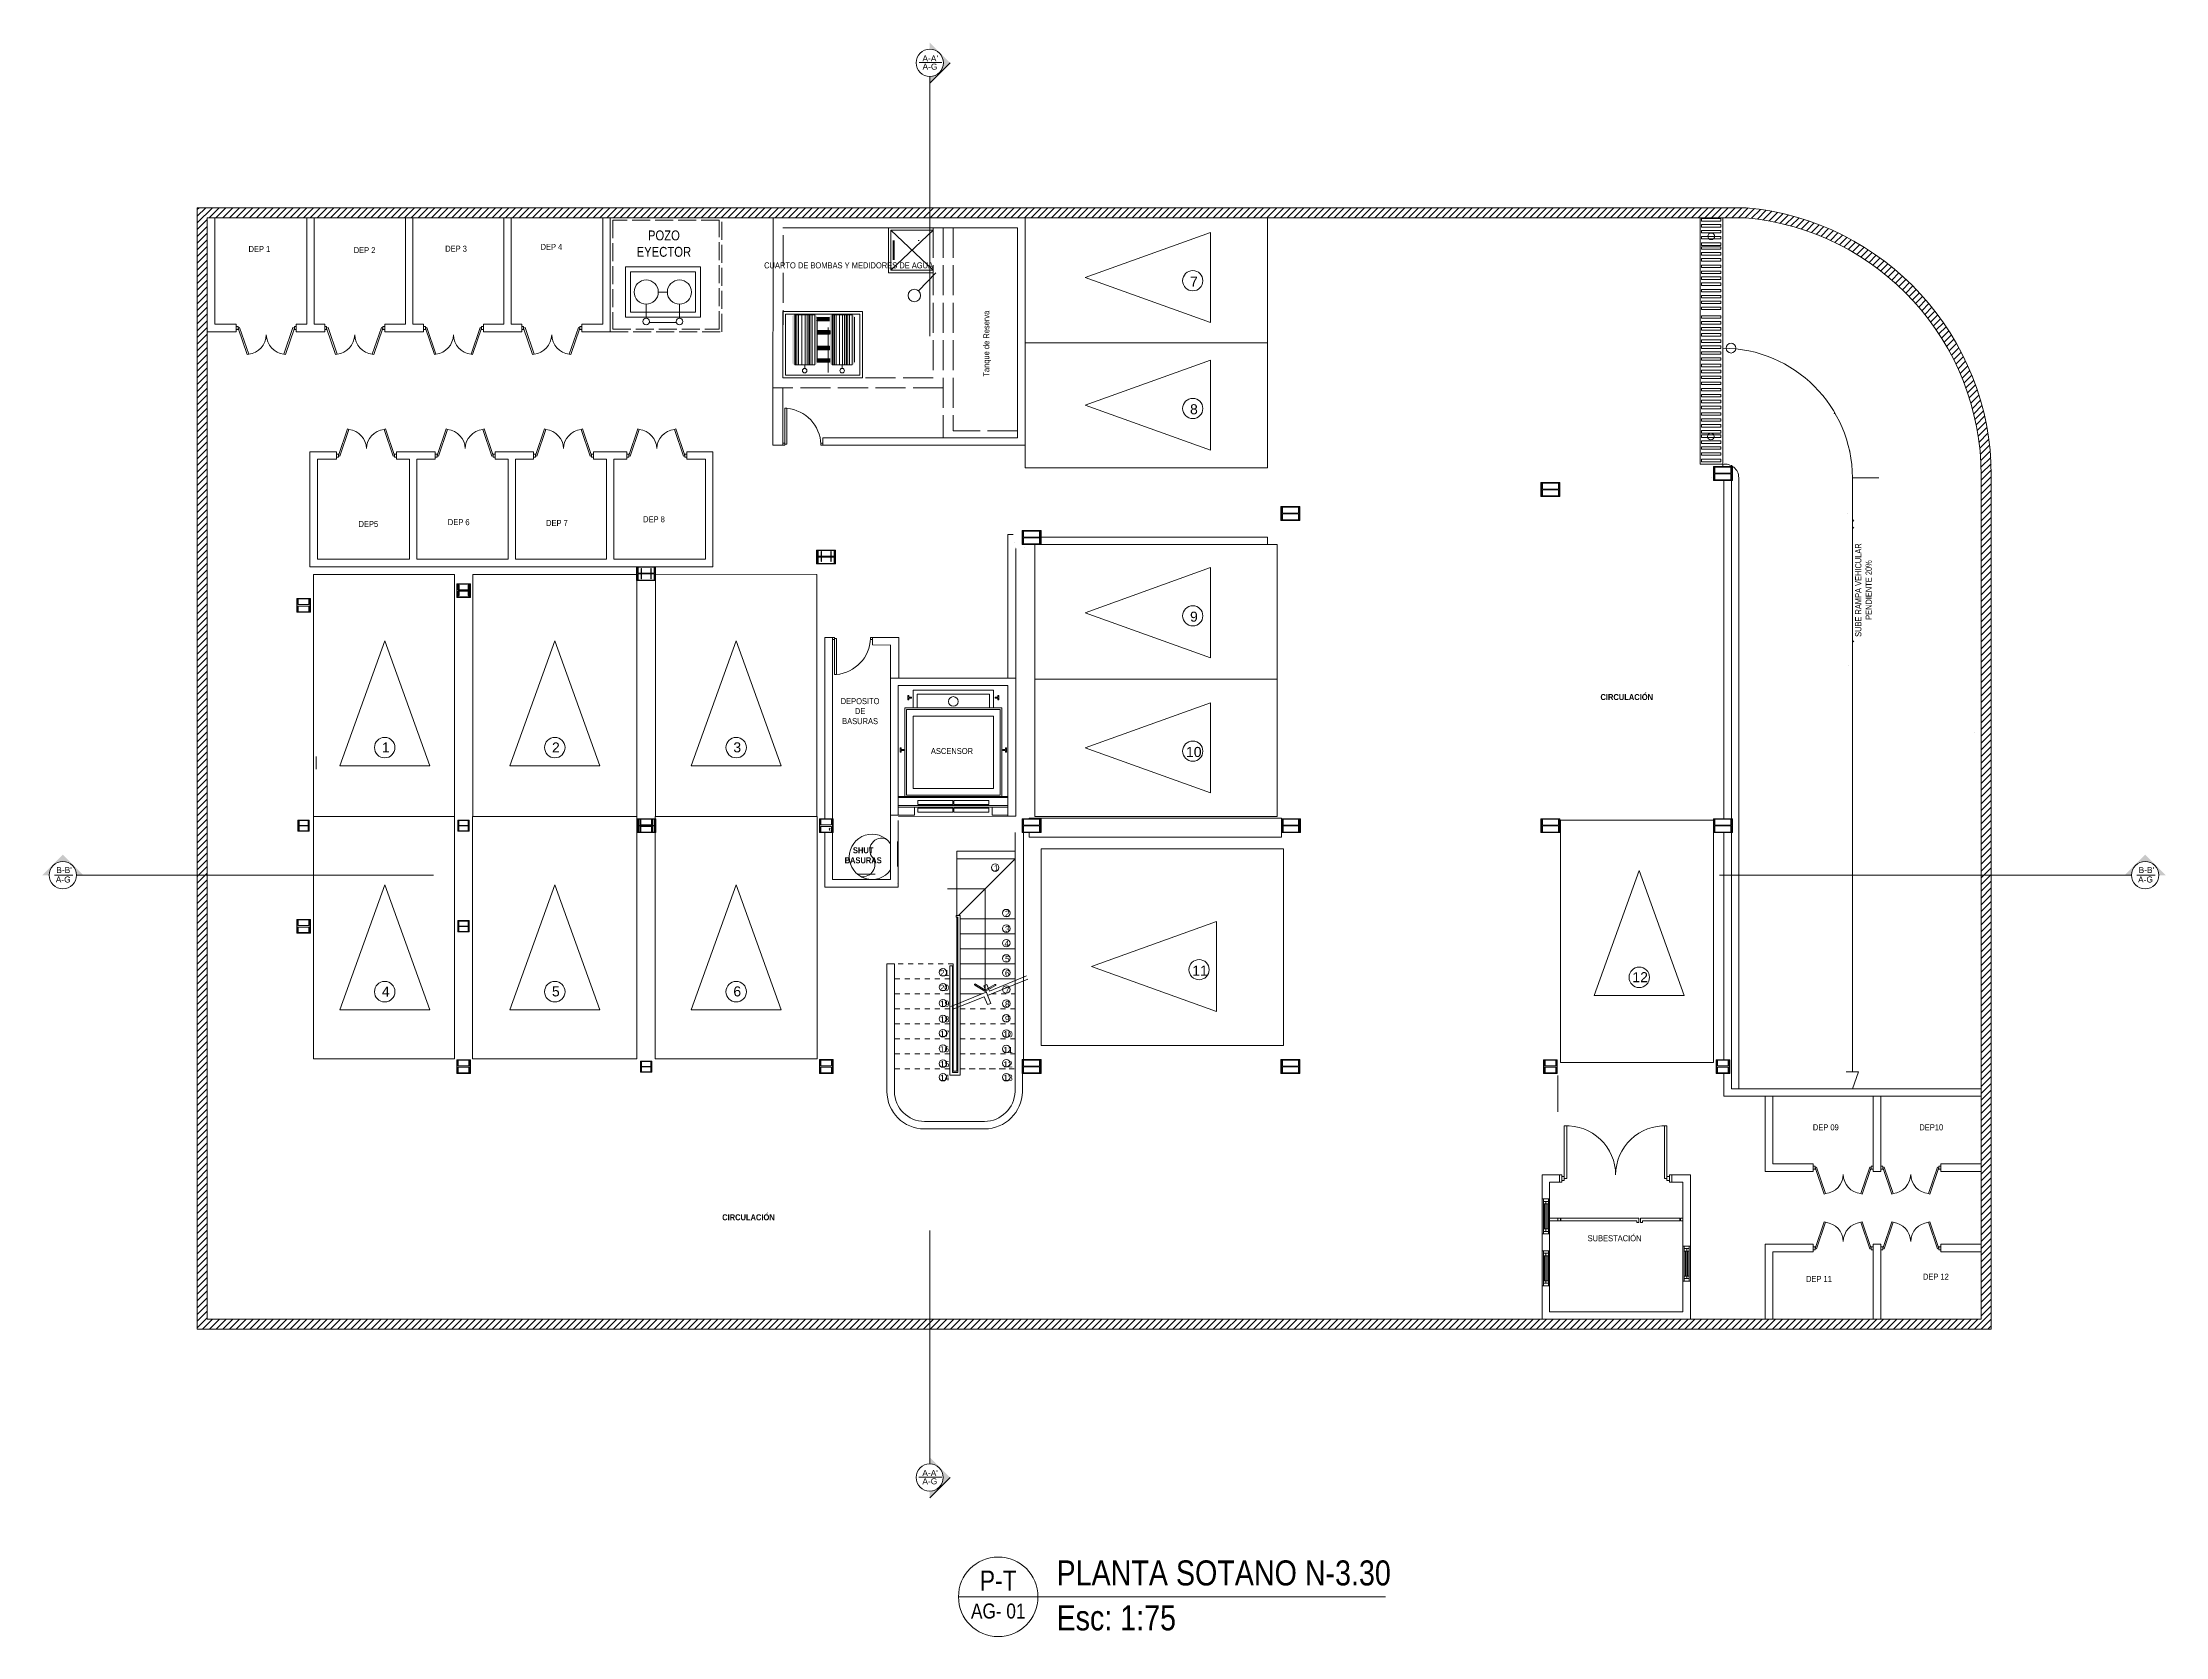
# Model space of a CAD drawing. Extents: x 1270 to 1442, y 932 to 1016.
# Drawn here: x 1274.39 to 1316.84, y 984.42 to 1016.29 of the extents above; entities that cross this region are included whole.
import ezdxf

# ---------------------------------------------------------------- set-up
doc = ezdxf.new("R2010")
doc.units = 0
doc.header["$MEASUREMENT"] = 0
for name, pattern in [('ACAD_ISO02W100', [15, 12, -3]), ('ACAD_ISO10W100', [18, 12, -3, 0, -3]), ('HIDDEN2', [4.7625, 3.175, -1.5875])]:
    doc.linetypes.add(name, pattern=pattern)
for name, color, linetype, lineweight in [('arquitecturapasito', 252, 'Continuous', 5), ('estructural', 201, 'Continuous', 15), ('puertas', 34, 'Continuous', 9), ('ventanas', 4, 'Continuous', 9)]:
    doc.layers.add(name, color=color, linetype=linetype, lineweight=lineweight)
doc.styles.add('ROMANS', font='ROMANS.shx')
doc.styles.get("Standard").update_dxf_attribs({"font": 'arial.ttf'})

msp = doc.modelspace()

# ---------------------------------------------------------------- texts
at = {"layer": 'arquitecturapasito', "color": 252}
for s, insert, char_height, width, attachment_point in [("A-A'", (1292.136, 1015.972), 0.12, 24.08378, 5), ('A-G', (1292.131, 1015.806), 0.12, 24.08378, 5), ('{\\fArial Narrow|b0|i0|c0|p34;\\H1.64x;POZO EYECTOR} ', (1286.811, 1012.267), 0.12, 0.86959, 5), ('{\\fArial Narrow|b0|i0|c0|p34;DEP 1}', (1278.506, 1012.22), 0.12, 0.7472, 1), ('{\\fArial Narrow|b0|i0|c0|p34;DEP 2}', (1280.609, 1012.198), 0.12, 0.62053, 1), ('{\\fArial Narrow|b0|i0|c0|p34;DEP 3}', (1282.438, 1012.227), 0.12, 0.63889, 1), ('{\\fArial Narrow|b0|i0|c0|p34;DEP 4}', (1284.345, 1012.264), 0.12, 0.6166, 1), ('{\\fArial Narrow|b0|i0|c0|p34;CUARTO DE BOMBAS Y MEDIDORES DE AGUA}', (1290.504, 1011.833), 0.12, 3.32713, 5), ('7', (1297.331, 1011.408), 0.2, 0.14894, 7), ('8', (1297.331, 1008.854), 0.2, 0.14894, 7), ('{\\fArial Narrow|b0|i0|c0|p34;DEP5}', (1280.705, 1006.602), 0.12, 0.61063, 7), ('{\\fArial Narrow|b0|i0|c0|p34;DEP 6}', (1282.491, 1006.638), 0.12, 0.6481, 7), ('{\\fArial Narrow|b0|i0|c0|p34;DEP 7}', (1284.456, 1006.623), 0.12, 0.672, 7), ('{\\fArial Narrow|b0|i0|c0|p34;DEP 8}', (1286.396, 1006.696), 0.12, 0.59583, 7), ('9', (1297.331, 1004.708), 0.2, 0.14894, 7), ('{\\fArial Narrow|b0|i0|c0|p34;DEPOSITO DE BASURAS }', (1290.734, 1002.921), 0.12, 0.86959, 5), ('{\\fArial Narrow|b1|i0|c0|p34;CIRCULACIÓN}', (1306.063, 1003.202), 0.12, 0.95878, 5), ('1', (1281.172, 1002.095), 0.2, 0.14894, 7), ('2', (1284.573, 1002.095), 0.2, 0.14894, 7), ('3', (1288.2, 1002.095), 0.2, 0.14894, 7), ('{\\fArial Narrow|b0|i0|c0|p34;ASCENSOR }', (1292.571, 1002.123), 0.12, 0.86959, 5), ('10', (1297.25, 1002.003), 0.2, 0.14894, 7), ('{\\fArial Narrow|b1|i0|c0|p34;SHUT BASURAS}', (1290.795, 1000.039), 0.12, 0.73584, 5), ("B-B'", (1274.818, 999.746), 0.12, 20.73043, 5), ("B-B'", (1316.453, 999.746), 0.12, 20.73043, 5), ('A-G', (1274.801, 999.555), 0.12, 20.73043, 5), ('A-G', (1316.435, 999.555), 0.12, 20.73043, 5), ('11', (1297.376, 997.634), 0.2, 0.14894, 7), ('12', (1306.176, 997.503), 0.2, 0.22847, 7), ('4', (1281.172, 997.216), 0.2, 0.14894, 7), ('5', (1284.573, 997.216), 0.2, 0.14894, 7), ('6', (1288.2, 997.216), 0.2, 0.14894, 7), ('{\\fArial Narrow|b0|i0|c0|p34;DEP 09}', (1309.784, 994.54), 0.12, 0.59583, 7), ('{\\fArial Narrow|b0|i0|c0|p34;DEP10}', (1311.914, 994.54), 0.12, 0.59583, 7), ('{\\fArial Narrow|b1|i0|c0|p34;CIRCULACIÓN}', (1288.502, 992.802), 0.12, 0.95878, 5), ('{\\fArial Narrow|b0|i0|c0|p34;SUBESTACIÓN} ', (1305.819, 992.383), 0.12, 0.86959, 5), ('{\\fArial Narrow|b0|i0|c0|p34;DEP 11}', (1309.648, 991.512), 0.12, 0.59583, 7), ('{\\fArial Narrow|b0|i0|c0|p34;DEP 12}', (1311.985, 991.555), 0.12, 0.59583, 7), ("A-A'", (1292.134, 987.69), 0.12, 24.08378, 5), ('A-G', (1292.128, 987.524), 0.12, 24.08378, 5)]:
    msp.add_mtext(s, dxfattribs=dict(at, insert=insert, char_height=char_height, width=width, attachment_point=attachment_point))
at = {"layer": 'arquitecturapasito', "color": 252, "insert": (1293.276, 1010.268), "char_height": 0.12, "width": 2.86051, "attachment_point": 5, "rotation": 90}
msp.add_mtext('{\\fArial Narrow|b0|i0|c0|p34;Tanque de Reserva}', dxfattribs=at)
at = {"layer": 'arquitecturapasito', "color": 252, "ltscale": 0.2, "insert": (1310.797, 1005.342), "char_height": 0.125, "width": 4.70814, "attachment_point": 5, "rotation": 90, "style": 'ROMANS'}
msp.add_mtext('{\\fArial Narrow|b0|i0|c0|p34;SUBE RAMPA VEHICULAR \\PPENDIENTE 20%}', dxfattribs=at)
at = {"layer": 'arquitecturapasito', "color": 252, "linetype": 'ByBlock'}
for s, insert, char_height, width, attachment_point in [('1', (1293.409, 999.843), 0.12, 0.47977, 1), ('2', (1293.63, 998.934), 0.12, 0.47977, 1), ('3', (1293.63, 998.624), 0.12, 0.47977, 1), ('4', (1293.618, 998.333), 0.12, 0.47977, 1), ('5', (1293.63, 998.028), 0.12, 0.47977, 1), ('21', (1292.33, 997.749), 0.12, 0.47977, 1), ('6', (1293.63, 997.742), 0.12, 0.47977, 1), ('20', (1292.326, 997.452), 0.12, 0.47977, 1), ('7', (1293.63, 997.407), 0.12, 0.47977, 1), ('19', (1292.332, 997.132), 0.12, 0.47977, 1), ('13', (1292.332, 996.821), 0.12, 0.47977, 1), ('18', (1292.332, 996.821), 0.12, 0.47977, 1), ('8', (1293.63, 997.124), 0.12, 0.47977, 1), ('9', (1293.63, 996.83), 0.12, 0.47977, 1), ('17', (1292.332, 996.531), 0.12, 0.47977, 1), ('10', (1293.598, 996.524), 0.12, 0.47977, 1), ('16', (1292.327, 996.223), 0.12, 0.47977, 1), ('15', (1292.332, 995.925), 0.12, 0.47977, 1), ('11', (1293.598, 996.21), 0.12, 0.47977, 1), ('12', (1293.598, 995.92), 0.12, 0.47977, 1), ('14', (1292.332, 995.653), 0.12, 0.47977, 1), ('13', (1293.599, 995.653), 0.12, 0.47977, 1), ('{\\fArial Narrow|b0|i0|c0|p34;P-T}', (1293.496, 985.541), 0.4, 47.17273, 5), ('{\\fArial Narrow|b0|i0|c0|p34;PLANTA SOTANO N-3.30}', (1294.662, 985.943), 0.5, 9.30102, 1), ('{\\fArial Narrow|b0|i0|c0|p34;AG- 01}', (1293.496, 984.929), 0.3, 47.17273, 5), ('{\\fArial Narrow|b0|i0|c0|p34;Esc: 1:75}', (1294.662, 985.045), 0.5, 9.30102, 1)]:
    msp.add_mtext(s, dxfattribs=dict(at, insert=insert, char_height=char_height, width=width, attachment_point=attachment_point))

# ---------------------------------------------------------------- blocks, each defined once
blk = doc.blocks.new('A$C1977046D')
for points in [[(0.583, 0.135), (0.606, 0.037), (0.654, 0.049), (0.591, 0.317), (0.64, 0.328), (0.669, 0.206)], [(1.161, 0.322), (0.669, 0.206)], [(0.62, 0.195), (0, 0.049)], [(0.583, 0.135), (0.011, 0)], [(1.173, 0.274), (0.631, 0.146)]]:
    blk.add_lwpolyline(points)
blk = doc.blocks.new('PUERTA2')
for p, q in [((-0.1, 0.925), (-0.05, 0.925)), ((-0.1, 0.025), (-0.1, 0.925)), ((-0.05, 0.925), (-0.05, 0.025)), ((-0.05, 0.025), (-0.05, 0.925)), ((-1, 0.05), (-0.95, 0.05)), ((-1, 0), (-1, 0.05)), ((-0.95, 0), (-1, 0)), ((-0.95, 0.05), (-0.95, 0.025)), ((-0.95, 0.025), (-0.95, 0)), ((-0.05, 0.025), (-0.1, 0.025)), ((-0.05, 0.05), (0, 0.05)), ((-0.05, 0), (-0.05, 0.05)), ((0, 0), (-0.05, 0)), ((0, 0.05), (0, 0.025)), ((0, 0.025), (0, 0))]:
    blk.add_line(p, q)
blk.add_arc((-0.011, -0.011), 0.94, 95.4546, 177.8185)
blk = doc.blocks.new('ventana mobil')
at = {"layer": 'ventanas'}
for p, q in [((0, 0), (0.05, 0)), ((0, -0.1), (0, 0)), ((0.05, 0), (0.05, -0.1)), ((0.05, 0), (0.7, 0)), ((0.1, 0), (0.1, -0.1)), ((0.6, -0.1), (0.6, 0)), ((0.65, 0), (0.65, -0.1)), ((0.7, 0), (0.7, -0.1)), ((0.05, -0.1), (0, -0.1)), ((0.05, -0.05), (0.65, -0.05)), ((0.1, -0.1), (0.05, -0.1)), ((0.1, -0.025), (0.6, -0.025)), ((0.1, -0.075), (0.6, -0.075)), ((0.1, -0.1), (0.7, -0.1))]:
    blk.add_line(p, q, dxfattribs=at)
blk = doc.blocks.new('pi')
at = {"layer": 'puertas'}
for p, q in [((1300.377, 1044.61), (1300.405, 1044.62)), ((1300.377, 1044.61), (1300.557, 1044.079)), ((1300.405, 1044.62), (1300.586, 1044.089)), ((1301.29, 1044.089), (1301.471, 1044.62)), ((1301.319, 1044.079), (1301.499, 1044.61)), ((1301.499, 1044.61), (1301.471, 1044.62)), ((1301.471, 1044.62), (1301.499, 1044.61)), ((1300.557, 1044.079), (1300.586, 1044.089)), ((1301.29, 1044.089), (1301.319, 1044.079))]:
    blk.add_line(p, q, dxfattribs=at)
for points in [[(1300.338, 1044.641), (1300.377, 1044.641), (1300.377, 1044.58), (1300.338, 1044.58)], [(1301.499, 1044.641), (1301.538, 1044.641), (1301.538, 1044.58), (1301.499, 1044.58)]]:
    blk.add_lwpolyline(points, close=True, dxfattribs=at)
for centre, start, end in [((1300.544, 1044.481), 276.1123, 358.675), ((1301.332, 1044.481), 181.325, 263.8877)]:
    blk.add_arc(centre, 0.394, start, end, dxfattribs=at)
blk = doc.blocks.new('columna25')
at = {"layer": 'estructural'}
for p, q in [((-0.254, 0.2529), (0, 0.2529)), ((-0.254, 0.2331), (-0.254, 0.2529)), ((-0.142, 0.2331), (-0.254, 0.2331)), ((-0.254, 0), (-0.254, 0.0198)), ((-0.254, 0.0198), (-0.142, 0.0198)), ((0, 0), (-0.254, 0)), ((-0.142, 0.2331), (-0.142, 0.0198)), ((0, 0.2331), (-0.112, 0.2331)), ((-0.112, 0.2331), (-0.112, 0.0198)), ((-0.112, 0.0198), (0, 0.0198)), ((0, 0.2529), (0, 0.2331)), ((0, 0.0198), (0, 0))]:
    blk.add_line(p, q, dxfattribs=at)
blk = doc.blocks.new('columna')
at = {"layer": 'estructural'}
for p, q in [((-0.256, 0.36), (0, 0.36)), ((-0.256, 0.34), (-0.256, 0.36)), ((-0.134, 0.34), (-0.256, 0.34)), ((-0.134, 0.02), (-0.256, 0.02)), ((-0.256, 0.02), (-0.256, 0)), ((-0.256, 0), (0, 0)), ((-0.134, 0.36), (-0.134, 0.36)), ((-0.134, 0.34), (-0.134, 0.02)), ((-0.134, 0), (-0.134, 0)), ((-0.122, 0.36), (-0.122, 0.36)), ((0, 0.34), (-0.122, 0.34)), ((-0.122, 0.34), (-0.122, 0.02)), ((0, 0.02), (-0.122, 0.02)), ((-0.122, 0), (-0.122, 0)), ((0, 0.36), (0, 0.34)), ((0, 0), (0, 0.02))]:
    blk.add_line(p, q, dxfattribs=at)
blk = doc.blocks.new('iiiiiiiiiiiii')
at = {"layer": 'estructural'}
for p, q in [((0.0101, 0.105), (0.0101, 0.204)), ((0.0101, 0.105), (0.19299, 0.105)), ((0.0101, 0), (0.0101, 0.099)), ((0.0101, 0.099), (0.19299, 0.099)), ((0.19299, 0.204), (0.19299, 0.105)), ((0.19299, 0.099), (0.19299, 0))]:
    blk.add_line(p, q, dxfattribs=at)
blk.add_lwpolyline([(0, 0.204), (0.204, 0.204), (0.204, 0), (0, 0)], close=True, dxfattribs=at)
blk = doc.blocks.new('jhuji')
at = {"layer": 'estructural'}
for p, q in [((-0.204, 0), (-0.204, -0.204)), ((-0.204, 0), (-0.1939, 0)), ((-0.1939, -0.099), (-0.1939, 0)), ((-0.01101, 0), (-0.01101, -0.099)), ((-0.01101, 0), (0, 0)), ((0, 0), (0, -0.204)), ((-0.204, -0.204), (-0.1939, -0.204)), ((-0.1939, -0.099), (-0.01101, -0.099)), ((-0.1939, -0.204), (-0.1939, -0.105)), ((-0.1939, -0.105), (-0.01101, -0.105)), ((-0.01101, -0.105), (-0.01101, -0.204)), ((-0.01101, -0.204), (0, -0.204))]:
    blk.add_line(p, q, dxfattribs=at)

# ---------------------------------------------------------------- hatches: boundary and pattern name
at = {"layer": 'arquitecturapasito', "ltscale": 6}
for points in [[(1292.127, 1016.154), (1292.127, 1016.29), (1292.535, 1015.882), (1292.127, 1015.474), (1292.127, 1015.61, 1)], [(1274.522, 999.642), (1274.386, 999.642), (1274.793, 1000.05), (1275.201, 999.642), (1275.065, 999.642, 1)], [(1316.156, 999.642), (1316.02, 999.642), (1316.428, 1000.05), (1316.836, 999.642), (1316.7, 999.642, 1)], [(1292.125, 987.872), (1292.125, 988.007), (1292.533, 987.6), (1292.125, 987.192), (1292.125, 987.328, 1)]]:
    msp.add_hatch(color=252, dxfattribs=at).paths.add_polyline_path(points)
at = {"layer": 'arquitecturapasito'}
h = msp.add_hatch(dxfattribs=at)
h.set_pattern_fill('ANSI31', color=252, scale=0.03, style=0)
h.set_pattern_definition([(45, (562.36143, -117.4603), (-0.067351921, 0.067351921), [])])
h.paths.add_polyline_path([(1308.45, 1012.986), (1277.482, 1012.986), (1277.482, 1010.154), (1277.482, 1004.718), (1277.482, 990.563), (1299.336, 990.563), (1313.352, 990.563), (1313.352, 1007.632, 0.387418)])
h.paths.add_polyline_path([(1308.441, 1012.786, -0.386911), (1313.152, 1007.632), (1313.152, 990.763), (1299.336, 990.763), (1277.682, 990.763), (1277.682, 1004.718), (1277.682, 1010.154), (1277.682, 1012.786)], flags=16)
at = {"layer": 'arquitecturapasito', "linetype": 'ByBlock', "ltscale": 0.03}
h = msp.add_hatch(color=252, dxfattribs=at)
h.paths.add_polyline_path([(1289.426, 1010.847, 0.414214), (1289.376, 1010.797), (1289.376, 1010.184), (1289.426, 1010.184)])
h.paths.add_polyline_path([(1289.426, 1010.184), (1289.376, 1010.184), (1289.376, 1009.984), (1289.426, 1009.984)])
h.paths.add_polyline_path([(1289.426, 1009.984), (1289.376, 1009.984), (1289.376, 1009.897, 0.414214), (1289.426, 1009.847)])
h.paths.add_polyline_path([(1289.726, 1010.184), (1289.776, 1010.184), (1289.776, 1010.847), (1289.726, 1010.847)])
h.paths.add_polyline_path([(1289.776, 1010.184), (1289.726, 1010.184), (1289.726, 1009.984), (1289.776, 1009.984)])
h.paths.add_polyline_path([(1289.776, 1009.984), (1289.726, 1009.984), (1289.726, 1009.847), (1289.776, 1009.847)])
h.paths.add_polyline_path([(1289.826, 1010.184), (1289.876, 1010.184), (1289.876, 1010.797, 0.414214), (1289.826, 1010.847)])
h.paths.add_polyline_path([(1289.876, 1010.184), (1289.826, 1010.184), (1289.826, 1009.984), (1289.876, 1009.984)])
h.paths.add_polyline_path([(1289.826, 1009.847, 0.414214), (1289.876, 1009.897), (1289.876, 1009.984), (1289.826, 1009.984)])
h.paths.add_polyline_path([(1290.175, 1010.847, 0.414214), (1290.125, 1010.797), (1290.125, 1010.184), (1290.175, 1010.184)])
h.paths.add_polyline_path([(1290.175, 1010.184), (1290.125, 1010.184), (1290.125, 1009.984), (1290.175, 1009.984)])
h.paths.add_polyline_path([(1290.175, 1009.984), (1290.125, 1009.984), (1290.125, 1009.897, 0.414214), (1290.175, 1009.847)])
h.paths.add_polyline_path([(1290.525, 1010.847), (1290.475, 1010.847), (1290.475, 1010.184), (1290.525, 1010.184)])
h.paths.add_polyline_path([(1290.525, 1010.184), (1290.475, 1010.184), (1290.475, 1009.984), (1290.525, 1009.984)])
h.paths.add_polyline_path([(1290.525, 1009.984), (1290.475, 1009.984), (1290.475, 1009.847), (1290.525, 1009.847)])
h.paths.add_polyline_path([(1290.625, 1010.797, 0.414214), (1290.575, 1010.847), (1290.575, 1010.184), (1290.625, 1010.184)])
h.paths.add_polyline_path([(1290.625, 1010.184), (1290.575, 1010.184), (1290.575, 1009.984), (1290.625, 1009.984)])
h.paths.add_polyline_path([(1290.625, 1009.984), (1290.575, 1009.984), (1290.575, 1009.847, 0.414214), (1290.625, 1009.897)])

# ---------------------------------------------------------------- linework, layer by layer
at = {"layer": 'arquitecturapasito', "color": 252, "ltscale": 6}
for p, q in [((1292.37, 1015.891), (1291.913, 1015.891)), ((1292.535, 1015.882), (1292.127, 1015.474)), ((1292.127, 1015.61), (1292.127, 1010.416)), ((1286.518, 1010.691), (1287.061, 1010.691)), ((1310.574, 1007.588), (1310.574, 995.708)), ((1282.202, 999.642), (1275.065, 999.642)), ((1316.156, 999.642), (1307.916, 999.642)), ((1310.574, 995.371), (1310.574, 995.368)), ((1292.367, 987.608), (1291.911, 987.608)), ((1292.533, 987.6), (1292.125, 987.192))]:
    msp.add_line(p, q, dxfattribs=at)
at = {"layer": 'arquitecturapasito', "color": 252}
for p, q in [((1277.832, 1012.786), (1277.832, 1010.655)), ((1279.67, 1010.655), (1279.67, 1012.786)), ((1279.82, 1010.655), (1279.82, 1012.786)), ((1281.644, 1010.655), (1281.644, 1012.786)), ((1281.794, 1010.655), (1281.794, 1012.786)), ((1283.608, 1010.655), (1283.608, 1012.786)), ((1283.758, 1010.655), (1283.758, 1012.786)), ((1285.589, 1010.655), (1285.589, 1012.785)), ((1285.739, 1010.505), (1285.739, 1012.785)), ((1288.993, 1012.786), (1288.992, 1008.236)), ((1288.992, 1012.786), (1294.034, 1012.786)), ((1289.192, 1012.586), (1293.884, 1012.586)), ((1293.884, 1008.386), (1293.884, 1012.586)), ((1294.034, 1008.236), (1294.034, 1012.786)), ((1307.531, 1012.786), (1307.531, 1007.859)), ((1307.981, 1012.786), (1307.531, 1012.786)), ((1307.981, 1012.786), (1307.981, 1007.818)), ((1277.682, 1010.505), (1278.261, 1010.505)), ((1277.832, 1010.655), (1278.261, 1010.655)), ((1278.261, 1010.505), (1278.261, 1010.655)), ((1279.461, 1010.655), (1279.67, 1010.655)), ((1279.461, 1010.505), (1279.461, 1010.655)), ((1279.461, 1010.505), (1280.029, 1010.505)), ((1280.029, 1010.655), (1279.82, 1010.655)), ((1280.029, 1010.505), (1280.029, 1010.655)), ((1281.229, 1010.655), (1281.644, 1010.655)), ((1281.229, 1010.505), (1281.229, 1010.655)), ((1281.229, 1010.505), (1282.003, 1010.505)), ((1281.794, 1010.655), (1282.003, 1010.655)), ((1282.003, 1010.505), (1282.003, 1010.655)), ((1283.608, 1010.655), (1283.203, 1010.655)), ((1283.203, 1010.505), (1283.203, 1010.655)), ((1283.968, 1010.505), (1283.203, 1010.505)), ((1283.758, 1010.655), (1283.968, 1010.655)), ((1283.968, 1010.505), (1283.968, 1010.655)), ((1285.168, 1010.655), (1285.589, 1010.655)), ((1285.168, 1010.505), (1285.168, 1010.655)), ((1285.168, 1010.505), (1285.739, 1010.505)), ((1289.191, 1009.386), (1289.191, 1008.236)), ((1288.992, 1008.236), (1289.191, 1008.236)), ((1289.991, 1008.386), (1293.884, 1008.386)), ((1289.991, 1008.236), (1289.991, 1008.386)), ((1289.991, 1008.236), (1294.034, 1008.236)), ((1279.734, 1008.107), (1280.264, 1008.107)), ((1279.734, 1008.107), (1279.734, 1005.808)), ((1279.884, 1005.958), (1279.884, 1007.957)), ((1279.884, 1007.957), (1280.264, 1007.957)), ((1280.264, 1008.107), (1280.264, 1007.957)), ((1281.464, 1008.107), (1282.238, 1008.107)), ((1281.464, 1008.107), (1281.464, 1007.957)), ((1281.464, 1007.957), (1281.722, 1007.957)), ((1281.722, 1007.957), (1281.722, 1005.958)), ((1281.872, 1007.957), (1281.872, 1005.958)), ((1281.872, 1007.957), (1282.238, 1007.957)), ((1282.238, 1007.957), (1282.238, 1008.107)), ((1283.438, 1008.107), (1284.203, 1008.107)), ((1283.438, 1008.107), (1283.438, 1007.957)), ((1283.438, 1007.957), (1283.696, 1007.957)), ((1283.438, 1007.957), (1283.696, 1007.957)), ((1283.696, 1007.957), (1283.696, 1005.958)), ((1283.846, 1007.957), (1283.846, 1005.958)), ((1283.846, 1007.957), (1284.203, 1007.957)), ((1284.203, 1008.107), (1284.203, 1007.957)), ((1285.661, 1008.107), (1285.403, 1008.107)), ((1285.403, 1008.107), (1285.403, 1007.957)), ((1285.403, 1007.957), (1285.661, 1007.957)), ((1285.661, 1008.107), (1285.811, 1008.107)), ((1285.661, 1007.957), (1285.661, 1005.958)), ((1285.811, 1008.107), (1286.069, 1008.107)), ((1285.811, 1007.957), (1285.811, 1005.958)), ((1286.069, 1007.957), (1285.811, 1007.957)), ((1286.069, 1008.107), (1286.069, 1007.957)), ((1287.269, 1008.107), (1287.791, 1008.107)), ((1287.269, 1008.107), (1287.269, 1007.957)), ((1287.269, 1007.957), (1287.641, 1007.957)), ((1287.641, 1007.957), (1287.641, 1005.958)), ((1287.791, 1008.107), (1287.791, 1005.808)), ((1307.981, 1007.859), (1307.531, 1007.859)), ((1307.758, 1007.588), (1307.758, 1007.588)), ((1308.006, 1007.526), (1308.006, 1000.78)), ((1308.156, 1007.526), (1308.156, 1000.771)), ((1308.302, 1007.588), (1308.302, 995.371)), ((1310.574, 995.708), (1310.574, 1007.588)), ((1310.574, 1007.588), (1311.103, 1007.588)), ((1310.474, 1006.873), (1310.474, 1006.873)), ((1310.575, 1006.75), (1310.603, 1006.721)), ((1310.575, 1006.608), (1310.603, 1006.58)), ((1289.965, 1006.015), (1289.965, 1006.114)), ((1289.965, 1006.015), (1289.965, 1006.114)), ((1290.147, 1006.114), (1290.147, 1006.015)), ((1290.147, 1006.114), (1290.147, 1006.015)), ((1293.688, 1003.583), (1293.688, 1006.45)), ((1293.793, 1006.45), (1293.688, 1006.45)), ((1293.838, 1006.185), (1293.838, 1006.185)), ((1293.848, 1003.583), (1293.848, 1006.175)), ((1294.027, 1006.202), (1294.027, 1006.202)), ((1294.173, 1006.4), (1298.877, 1006.4)), ((1294.173, 1006.25), (1298.877, 1006.25)), ((1298.877, 1006.25), (1298.877, 1006.4)), ((1287.791, 1005.808), (1279.734, 1005.808)), ((1281.722, 1005.958), (1279.884, 1005.958)), ((1287.791, 1005.808), (1281.715, 1005.808)), ((1283.696, 1005.958), (1281.872, 1005.958)), ((1285.661, 1005.958), (1283.846, 1005.958)), ((1287.641, 1005.958), (1285.811, 1005.958)), ((1286.364, 1005.772), (1286.364, 1005.673)), ((1286.364, 1005.772), (1286.364, 1005.673)), ((1286.364, 1005.673), (1286.547, 1005.673)), ((1286.364, 1005.568), (1286.364, 1005.667)), ((1286.364, 1005.568), (1286.364, 1005.667)), ((1286.364, 1005.667), (1286.547, 1005.667)), ((1286.547, 1005.673), (1286.547, 1005.772)), ((1286.547, 1005.673), (1286.547, 1005.772)), ((1286.547, 1005.667), (1286.547, 1005.568)), ((1286.547, 1005.667), (1286.547, 1005.568)), ((1286.558, 1005.772), (1286.558, 1005.568)), ((1286.642, 1005.648), (1286.642, 1005.648)), ((1289.965, 1006.015), (1290.147, 1006.015)), ((1289.965, 1005.91), (1289.965, 1006.009)), ((1289.965, 1005.91), (1289.965, 1006.009)), ((1289.965, 1006.009), (1290.147, 1006.009)), ((1290.147, 1006.009), (1290.147, 1005.91)), ((1290.147, 1006.009), (1290.147, 1005.91)), ((1282.715, 1005.338), (1282.715, 1005.437)), ((1282.715, 1005.338), (1282.897, 1005.338)), ((1282.715, 1005.233), (1282.715, 1005.332)), ((1282.715, 1005.332), (1282.897, 1005.332)), ((1282.897, 1005.437), (1282.897, 1005.338)), ((1282.897, 1005.332), (1282.897, 1005.233)), ((1286.642, 1005.637), (1286.642, 1005.637)), ((1290.032, 1000.769), (1290.032, 1004.394)), ((1290.182, 1004.394), (1290.032, 1004.394)), ((1290.182, 1000.769), (1290.182, 1004.394)), ((1290.942, 1004.384), (1290.942, 1004.384)), ((1291.509, 1004.393), (1290.982, 1004.394)), ((1290.982, 1004.394), (1290.982, 1004.244)), ((1291.509, 1003.583), (1291.509, 1004.393)), ((1291.343, 1004.243), (1290.982, 1004.244)), ((1291.343, 999.555), (1291.343, 1004.244)), ((1310.575, 1004.335), (1310.603, 1004.307)), ((1293.838, 1003.583), (1291.343, 1003.583)), ((1293.848, 1000.819), (1293.848, 1003.583)), ((1310.504, 1003.84), (1310.504, 1003.84)), ((1291.493, 1003.433), (1291.493, 1000.841)), ((1293.688, 1003.433), (1291.493, 1003.433)), ((1291.711, 1003.237), (1291.691, 1003.237)), ((1291.691, 1003.237), (1291.691, 1003.148)), ((1291.711, 1003.148), (1291.691, 1003.148)), ((1291.711, 1003.203), (1291.711, 1003.237)), ((1291.764, 1003.203), (1291.711, 1003.203)), ((1291.764, 1003.182), (1291.711, 1003.182)), ((1291.711, 1003.182), (1291.711, 1003.148)), ((1291.764, 1003.182), (1291.764, 1003.203)), ((1293.435, 1003.182), (1293.435, 1003.203)), ((1293.435, 1003.203), (1293.489, 1003.203)), ((1293.435, 1003.182), (1293.489, 1003.182)), ((1293.489, 1003.203), (1293.489, 1003.237)), ((1293.489, 1003.237), (1293.509, 1003.237)), ((1293.489, 1003.182), (1293.489, 1003.148)), ((1293.489, 1003.148), (1293.509, 1003.148)), ((1293.509, 1003.237), (1293.509, 1003.148)), ((1293.688, 1000.819), (1293.688, 1003.433)), ((1279.857, 1002.013), (1279.857, 1001.762)), ((1291.554, 1002.187), (1291.534, 1002.187)), ((1291.534, 1002.187), (1291.534, 1002.099)), ((1291.554, 1002.099), (1291.534, 1002.099)), ((1291.554, 1002.154), (1291.554, 1002.187)), ((1291.608, 1002.154), (1291.554, 1002.154)), ((1291.608, 1002.133), (1291.554, 1002.133)), ((1291.554, 1002.133), (1291.554, 1002.099)), ((1291.608, 1002.133), (1291.608, 1002.154)), ((1293.587, 1002.154), (1293.641, 1002.154)), ((1293.587, 1002.133), (1293.587, 1002.154)), ((1293.587, 1002.133), (1293.641, 1002.133)), ((1293.641, 1002.154), (1293.641, 1002.187)), ((1293.641, 1002.187), (1293.661, 1002.187)), ((1293.641, 1002.133), (1293.641, 1002.099)), ((1293.641, 1002.099), (1293.661, 1002.099)), ((1293.661, 1002.187), (1293.661, 1002.099)), ((1291.493, 1001.035), (1291.493, 1001.196)), ((1291.493, 1000.841), (1291.493, 1001.003)), ((1291.493, 1000.841), (1291.493, 1001.003)), ((1291.824, 1000.905), (1291.824, 1001.003)), ((1291.824, 1001.003), (1291.824, 1000.841)), ((1293.372, 1000.841), (1293.372, 1001.003)), ((1293.686, 1001.035), (1293.686, 1001.196)), ((1293.686, 1000.841), (1293.686, 1001.003)), ((1293.686, 1000.841), (1293.686, 1001.003)), ((1279.709, 1000.735), (1279.709, 1000.531)), ((1279.709, 1000.735), (1279.709, 1000.531)), ((1291.493, 1000.841), (1291.343, 1000.841)), ((1291.492, 999.405), (1291.492, 1000.738)), ((1293.848, 1000.819), (1291.499, 1000.816)), ((1293.691, 1000.819), (1293.688, 1000.819)), ((1293.688, 1000.819), (1293.838, 1000.819)), ((1294.113, 1000.771), (1294.113, 1000.781)), ((1299.16, 1000.781), (1294.114, 1000.781)), ((1299.16, 1000.771), (1299.16, 1000.781)), ((1279.698, 1000.531), (1279.709, 1000.531)), ((1279.698, 1000.531), (1279.709, 1000.531)), ((1290.032, 999.405), (1290.032, 1000.495)), ((1290.182, 999.555), (1290.182, 1000.495)), ((1291.481, 1000.315), (1291.481, 999.819)), ((1293.833, 1000.495), (1293.833, 995.953)), ((1293.999, 1000.495), (1293.999, 995.953)), ((1294.113, 1000.495), (1294.113, 1000.4)), ((1299.16, 1000.4), (1294.113, 1000.4)), ((1299.16, 1000.495), (1299.16, 1000.4)), ((1308.006, 1000.495), (1308.006, 995.953)), ((1308.156, 1000.495), (1308.156, 995.371)), ((1293.833, 1000.119), (1292.669, 1000.119)), ((1292.669, 999.969), (1292.669, 1000.119)), ((1292.669, 998.835), (1292.669, 999.969)), ((1293.833, 999.969), (1292.669, 999.969)), ((1292.699, 998.835), (1293.833, 999.969)), ((1293.833, 995.953), (1293.833, 999.969)), ((1290.032, 999.405), (1291.492, 999.405)), ((1291.343, 999.555), (1290.182, 999.555)), ((1291.482, 999.468), (1291.482, 999.468)), ((1291.492, 999.478), (1291.492, 999.478)), ((1293.233, 999.369), (1292.483, 999.369)), ((1293.233, 999.369), (1293.233, 997.351)), ((1292.738, 998.835), (1292.654, 998.835)), ((1292.654, 998.835), (1292.654, 998.8)), ((1292.688, 998.8), (1292.654, 998.8)), ((1292.669, 995.723), (1292.669, 998.8)), ((1292.669, 998.769), (1292.688, 998.769)), ((1292.688, 998.469), (1292.669, 998.469)), ((1292.688, 995.695), (1292.688, 998.8)), ((1292.738, 995.645), (1292.738, 998.835)), ((1292.738, 998.769), (1293.833, 998.769)), ((1292.738, 998.469), (1293.833, 998.469)), ((1292.738, 998.469), (1293.833, 998.469)), ((1292.738, 998.469), (1293.833, 998.469)), ((1293.833, 998.469), (1292.738, 998.469)), ((1292.669, 998.169), (1292.688, 998.169)), ((1292.738, 998.169), (1293.833, 998.169)), ((1291.421, 997.869), (1291.271, 997.869)), ((1292.53, 995.645), (1292.53, 997.829)), ((1292.58, 997.829), (1292.53, 997.829)), ((1292.58, 995.695), (1292.58, 997.829)), ((1292.598, 995.723), (1292.598, 997.869)), ((1292.669, 997.869), (1292.688, 997.869)), ((1292.738, 997.869), (1293.833, 997.869)), ((1292.669, 997.569), (1292.688, 997.569)), ((1292.669, 997.269), (1292.688, 997.269)), ((1292.738, 997.569), (1293.833, 997.569)), ((1292.738, 997.269), (1293.175, 997.269)), ((1292.669, 996.969), (1292.688, 996.969)), ((1292.669, 996.669), (1292.688, 996.669)), ((1292.669, 996.369), (1292.688, 996.369)), ((1292.598, 996.069), (1292.58, 996.069)), ((1292.669, 996.069), (1292.688, 996.069)), ((1292.669, 996.069), (1292.688, 996.069)), ((1292.738, 995.645), (1292.53, 995.645)), ((1292.58, 995.769), (1292.598, 995.769)), ((1292.688, 995.695), (1292.58, 995.695)), ((1292.598, 995.723), (1292.669, 995.723)), ((1292.669, 995.769), (1292.688, 995.769)), ((1292.669, 995.769), (1292.688, 995.769)), ((1292.669, 995.769), (1292.688, 995.769)), ((1292.669, 995.769), (1292.688, 995.769)), ((1293.983, 995.314), (1293.983, 995.678)), ((1304.686, 995.539), (1304.686, 995.539)), ((1308.006, 995.679), (1308.006, 995.627)), ((1308.006, 995.627), (1308.006, 995.221)), ((1310.45, 995.708), (1310.699, 995.709)), ((1310.575, 995.733), (1310.574, 995.733)), ((1310.574, 995.368), (1310.699, 995.709)), ((1308.006, 995.221), (1310.021, 995.221)), ((1308.156, 995.371), (1313.152, 995.371)), ((1308.831, 993.721), (1308.831, 995.221)), ((1308.981, 993.871), (1308.981, 995.221)), ((1310.021, 995.221), (1313.152, 995.221)), ((1310.574, 995.368), (1310.574, 995.371)), ((1310.991, 993.721), (1310.991, 995.221)), ((1311.141, 993.721), (1311.141, 995.221)), ((1304.814, 993.579), (1304.814, 994.629)), ((1304.864, 993.579), (1304.864, 994.629)), ((1306.817, 993.579), (1306.817, 994.629)), ((1306.867, 993.579), (1306.867, 994.629)), ((1308.981, 993.871), (1309.791, 993.871)), ((1309.791, 993.721), (1309.791, 993.871)), ((1312.341, 993.871), (1313.152, 993.871)), ((1312.341, 993.871), (1312.341, 993.721)), ((1304.718, 993.653), (1304.371, 993.653)), ((1304.371, 993.17), (1304.371, 993.653)), ((1304.521, 993.503), (1304.718, 993.503)), ((1304.521, 993.503), (1304.521, 993.17)), ((1304.718, 993.503), (1304.718, 993.653)), ((1304.764, 993.653), (1304.718, 993.653)), ((1304.764, 993.503), (1304.718, 993.503)), ((1304.764, 993.503), (1304.764, 993.653)), ((1304.814, 993.62), (1304.764, 993.62)), ((1304.764, 993.62), (1304.814, 993.62)), ((1304.764, 993.538), (1304.814, 993.538)), ((1304.814, 993.62), (1304.814, 993.538)), ((1304.814, 993.579), (1304.864, 993.579)), ((1306.867, 993.579), (1306.817, 993.579)), ((1306.917, 993.62), (1306.867, 993.62)), ((1306.867, 993.62), (1306.867, 993.538)), ((1306.917, 993.538), (1306.867, 993.538)), ((1306.917, 993.653), (1306.962, 993.653)), ((1306.917, 993.503), (1306.917, 993.653)), ((1306.962, 993.503), (1306.917, 993.503)), ((1307.336, 993.653), (1306.962, 993.653)), ((1306.962, 993.503), (1306.962, 993.653)), ((1307.186, 993.503), (1306.962, 993.503)), ((1307.186, 993.503), (1307.186, 992.226)), ((1307.336, 993.653), (1307.336, 992.226)), ((1308.831, 993.721), (1309.791, 993.721)), ((1310.991, 993.721), (1311.141, 993.721)), ((1312.341, 993.721), (1313.152, 993.721)), ((1304.371, 992.47), (1304.371, 993.17)), ((1304.521, 993.17), (1304.371, 993.17)), ((1304.521, 992.47), (1304.521, 993.17)), ((1292.127, 992.537), (1292.125, 987.872)), ((1306.305, 992.784), (1304.521, 992.784)), ((1306.266, 992.734), (1304.521, 992.734)), ((1304.736, 992.784), (1304.686, 992.784)), ((1304.686, 992.734), (1304.686, 992.784)), ((1304.736, 992.734), (1304.686, 992.734)), ((1304.736, 992.734), (1304.736, 992.784)), ((1304.746, 992.734), (1304.746, 992.784)), ((1306.266, 992.734), (1306.266, 992.696)), ((1306.305, 992.696), (1306.266, 992.696)), ((1306.305, 992.784), (1306.305, 992.696)), ((1307.126, 992.784), (1306.336, 992.784)), ((1306.394, 992.784), (1306.336, 992.784)), ((1306.336, 992.784), (1306.336, 992.696)), ((1306.376, 992.696), (1306.336, 992.696)), ((1307.126, 992.734), (1306.376, 992.734)), ((1306.376, 992.734), (1306.376, 992.696)), ((1307.126, 992.734), (1307.126, 992.784)), ((1307.186, 992.784), (1307.136, 992.784)), ((1307.136, 992.734), (1307.136, 992.784)), ((1307.186, 992.734), (1307.136, 992.734)), ((1307.186, 992.784), (1307.186, 992.734)), ((1304.521, 992.47), (1304.371, 992.47)), ((1304.371, 992.135), (1304.371, 992.47)), ((1304.371, 991.435), (1304.371, 992.135)), ((1304.521, 992.135), (1304.371, 992.135)), ((1304.521, 992.47), (1304.521, 992.135)), ((1304.521, 991.435), (1304.521, 992.135)), ((1307.186, 991.526), (1307.186, 992.226)), ((1307.186, 992.226), (1307.336, 992.226)), ((1307.336, 992.226), (1307.336, 991.526)), ((1308.831, 992.263), (1309.791, 992.263)), ((1308.831, 992.263), (1308.831, 990.763)), ((1308.981, 992.113), (1309.791, 992.113)), ((1308.981, 992.113), (1308.981, 990.763)), ((1309.791, 992.263), (1309.791, 992.113)), ((1310.991, 992.263), (1311.141, 992.263)), ((1310.991, 992.263), (1310.991, 990.763)), ((1311.141, 992.263), (1311.141, 990.763)), ((1311.141, 992.263), (1311.141, 990.763)), ((1312.341, 992.263), (1312.341, 992.113)), ((1312.341, 992.263), (1313.152, 992.263)), ((1312.341, 992.113), (1313.152, 992.113)), ((1304.371, 991.435), (1304.371, 990.763)), ((1304.521, 991.435), (1304.371, 991.435)), ((1304.521, 991.435), (1304.521, 990.913)), ((1307.186, 991.526), (1307.186, 990.913)), ((1307.186, 991.526), (1307.336, 991.526)), ((1307.336, 991.526), (1307.336, 990.763)), ((1304.521, 990.913), (1307.186, 990.913))]:
    msp.add_line(p, q, dxfattribs=at)
at = {"layer": 'arquitecturapasito', "color": 252, "linetype": 'ACAD_ISO02W100', "ltscale": 0.03}
msp.add_line((1285.789, 1012.735), (1285.789, 1010.555), dxfattribs=at)
at = {"layer": 'arquitecturapasito', "color": 252, "linetype": 'ACAD_ISO02W100', "ltscale": 0.05}
for p, q in [((1289.192, 1009.586), (1289.193, 1012.586)), ((1289.192, 1012.586), (1292.192, 1012.586)), ((1292.192, 1012.586), (1292.192, 1009.586)), ((1292.392, 1012.586), (1292.392, 1008.386)), ((1292.592, 1012.586), (1292.592, 1008.527)), ((1292.192, 1009.586), (1289.192, 1009.586)), ((1292.392, 1009.386), (1288.992, 1009.386)), ((1293.884, 1008.527), (1292.592, 1008.527))]:
    msp.add_line(p, q, dxfattribs=at)
at = {"layer": 'arquitecturapasito', "color": 252, "linetype": 'ByBlock'}
for p, q in [((1292.192, 1012.586), (1291.3, 1012.586)), ((1291.3, 1012.586), (1291.3, 1011.685)), ((1292.192, 1012.536), (1291.35, 1012.536)), ((1291.35, 1012.536), (1291.35, 1011.735)), ((1292.192, 1012.536), (1291.35, 1011.735)), ((1291.35, 1012.536), (1292.192, 1011.735)), ((1291.397, 1011.947), (1291.397, 1012.333)), ((1291.414, 1012.333), (1291.414, 1011.947)), ((1291.914, 1012.333), (1291.897, 1012.333)), ((1291.3, 1011.685), (1292.192, 1011.685)), ((1291.35, 1011.735), (1292.192, 1011.735)), ((1292.246, 1011.685), (1291.904, 1011.322)), ((1289.445, 1009.847), (1289.445, 1010.847)), ((1289.468, 1009.847), (1289.468, 1010.847)), ((1289.502, 1009.847), (1289.502, 1010.847)), ((1289.568, 1009.847), (1289.568, 1010.847)), ((1289.634, 1009.847), (1289.634, 1010.847)), ((1289.674, 1009.847), (1289.674, 1010.847)), ((1289.706, 1009.847), (1289.706, 1010.847)), ((1290.125, 1010.784), (1289.863, 1010.784)), ((1290.125, 1010.789), (1289.872, 1010.789)), ((1290.125, 1010.777), (1289.873, 1010.777)), ((1290.125, 1010.765), (1289.874, 1010.765)), ((1290.125, 1010.751), (1289.874, 1010.751)), ((1290.125, 1010.738), (1289.874, 1010.738)), ((1290.125, 1010.793), (1289.876, 1010.793)), ((1290.196, 1009.847), (1290.196, 1010.847)), ((1290.22, 1009.847), (1290.22, 1010.847)), ((1290.253, 1009.847), (1290.253, 1010.847)), ((1290.32, 1009.847), (1290.32, 1010.847)), ((1290.385, 1009.847), (1290.385, 1010.847)), ((1290.425, 1009.847), (1290.425, 1010.847)), ((1290.458, 1009.847), (1290.458, 1010.847)), ((1290.125, 1010.732), (1289.863, 1010.732)), ((1290.125, 1010.728), (1289.872, 1010.728)), ((1290.125, 1010.723), (1289.876, 1010.723)), ((1290.125, 1010.531), (1289.876, 1010.531)), ((1290.139, 1010.527), (1289.876, 1010.527)), ((1290.129, 1010.522), (1289.876, 1010.522)), ((1290.139, 1010.515), (1289.876, 1010.515)), ((1290.14, 1010.503), (1289.876, 1010.503)), ((1290.14, 1010.489), (1289.876, 1010.489)), ((1290.141, 1010.476), (1289.876, 1010.476)), ((1290.129, 1010.47), (1289.876, 1010.47)), ((1290.139, 1010.466), (1289.876, 1010.466)), ((1290.125, 1010.461), (1289.876, 1010.461)), ((1290.125, 1010.207), (1289.871, 1010.207)), ((1290.125, 1010.155), (1289.871, 1010.155)), ((1290.125, 1010.217), (1289.876, 1010.217)), ((1290.13, 1010.212), (1289.876, 1010.212)), ((1290.131, 1010.2), (1289.876, 1010.2)), ((1290.132, 1010.188), (1289.876, 1010.188)), ((1290.132, 1010.174), (1289.876, 1010.174)), ((1290.132, 1010.162), (1289.876, 1010.162)), ((1290.13, 1010.151), (1289.876, 1010.151)), ((1290.125, 1010.147), (1289.876, 1010.147)), ((1290.125, 1009.967), (1289.876, 1009.967)), ((1290.135, 1009.963), (1289.876, 1009.963)), ((1290.125, 1009.958), (1289.876, 1009.958)), ((1290.136, 1009.951), (1289.876, 1009.951)), ((1290.137, 1009.939), (1289.876, 1009.939)), ((1290.137, 1009.925), (1289.876, 1009.925)), ((1290.137, 1009.913), (1289.876, 1009.913)), ((1290.125, 1009.906), (1289.876, 1009.906)), ((1290.135, 1009.902), (1289.876, 1009.902)), ((1290.125, 1009.897), (1289.876, 1009.897)), ((1290.125, 1009.897), (1289.876, 1009.897)), ((1289.626, 1009.847), (1289.626, 1009.774)), ((1290.375, 1009.847), (1290.375, 1009.774)), ((1294.29, 985.216), (1301.236, 985.216))]:
    msp.add_line(p, q, dxfattribs=at)
at = {"layer": 'arquitecturapasito', "color": 252, "ltscale": 0.001}
for p, q in [((1286.046, 1010.801), (1286.046, 1011.801)), ((1286.046, 1011.801), (1287.546, 1011.801)), ((1286.146, 1010.901), (1286.146, 1011.701)), ((1286.146, 1011.701), (1287.446, 1011.701)), ((1287.446, 1011.701), (1287.446, 1010.901)), ((1287.546, 1011.801), (1287.546, 1010.801)), ((1286.88, 1011.3), (1286.699, 1011.3)), ((1287.546, 1010.801), (1286.046, 1010.801)), ((1287.446, 1010.901), (1286.146, 1010.901)), ((1286.457, 1011.058), (1286.457, 1010.775)), ((1287.122, 1011.058), (1287.122, 1010.775))]:
    msp.add_line(p, q, dxfattribs=at)
at = {"layer": 'arquitecturapasito', "color": 252, "linetype": 'ByBlock', "ltscale": 0.03}
for p, q in [((1289.426, 1010.847), (1289.426, 1009.847)), ((1289.826, 1010.847), (1289.426, 1010.847)), ((1289.726, 1009.847), (1289.726, 1010.847)), ((1289.776, 1009.847), (1289.776, 1010.847)), ((1289.826, 1009.847), (1289.826, 1010.847)), ((1289.876, 1009.897), (1289.876, 1010.797)), ((1290.175, 1009.847), (1290.175, 1010.847)), ((1290.575, 1010.847), (1290.175, 1010.847)), ((1290.475, 1009.847), (1290.475, 1010.847)), ((1290.525, 1009.847), (1290.525, 1010.847)), ((1290.575, 1009.847), (1290.575, 1010.847)), ((1290.625, 1009.897), (1290.625, 1010.797)), ((1290.096, 1010.594), (1290.096, 1009.694)), ((1289.426, 1009.847), (1289.826, 1009.847)), ((1290.175, 1009.847), (1290.575, 1009.847))]:
    msp.add_line(p, q, dxfattribs=at)
at = {"layer": 'arquitecturapasito', "color": 252, "ltscale": 0.05}
for p, q in [((1304.381, 1007.274), (1304.38, 1007.274)), ((1293.816, 1006.297), (1293.816, 1006.297)), ((1293.997, 1006.297), (1293.997, 1006.297))]:
    msp.add_line(p, q, dxfattribs=at)
at = {"layer": 'arquitecturapasito', "color": 252, "linetype": 'Continuous'}
msp.add_line((1291.271, 997.869), (1291.271, 995.763), dxfattribs=at)
at = {"layer": 'arquitecturapasito', "color": 252, "linetype": 'Continuous', "ltscale": 0.03}
for p, q in [((1291.421, 997.869), (1291.421, 995.769)), ((1293.833, 995.953), (1293.833, 995.319)), ((1291.271, 995.769), (1291.271, 995.319)), ((1291.421, 995.769), (1291.421, 995.319)), ((1293.221, 994.719), (1292.021, 994.719)), ((1293.221, 994.569), (1292.021, 994.569))]:
    msp.add_line(p, q, dxfattribs=at)
at = {"layer": 'arquitecturapasito', "color": 252, "linetype": 'HIDDEN2', "ltscale": 0.03}
for p, q in [((1292.598, 997.869), (1291.421, 997.869)), ((1292.53, 997.569), (1291.421, 997.569)), ((1292.53, 997.269), (1291.421, 997.269)), ((1292.53, 997.269), (1291.421, 997.269)), ((1292.598, 997.569), (1292.58, 997.569)), ((1292.598, 997.269), (1292.58, 997.269)), ((1293.357, 997.269), (1293.833, 997.269)), ((1292.53, 996.969), (1291.421, 996.969)), ((1292.738, 996.969), (1293.833, 996.969)), ((1292.53, 996.669), (1291.421, 996.669)), ((1292.53, 996.369), (1291.421, 996.369)), ((1292.738, 996.669), (1293.833, 996.669)), ((1292.738, 996.369), (1293.833, 996.369)), ((1292.53, 996.069), (1291.421, 996.069)), ((1292.738, 996.069), (1293.833, 996.069)), ((1292.53, 995.769), (1291.421, 995.769)), ((1293.813, 995.769), (1292.738, 995.769)), ((1292.738, 995.769), (1293.802, 995.769))]:
    msp.add_line(p, q, dxfattribs=at)
at = {"layer": 'arquitecturapasito', "color": 252, "ltscale": 0.6}
for p, q in [((1292.598, 995.769), (1292.58, 995.769)), ((1292.688, 995.769), (1292.669, 995.769)), ((1292.688, 995.769), (1292.669, 995.769))]:
    msp.add_line(p, q, dxfattribs=at)
at = {"layer": 'arquitecturapasito', "color": 252, "linetype": 'Continuous', "ltscale": 0.1}
msp.add_line((1304.686, 995.639), (1304.686, 994.913), dxfattribs=at)
at = {"layer": 'arquitecturapasito', "color": 252, "linetype": 'ByBlock', "ltscale": 6}
msp.add_line((1294.29, 985.216), (1292.701, 985.216), dxfattribs=at)
at = {"layer": 'arquitecturapasito', "color": 252}
msp.add_lwpolyline([(1313.352, 1007.632), (1313.352, 990.563), (1299.336, 990.563), (1277.482, 990.563), (1277.482, 1004.718), (1277.482, 1010.154), (1277.482, 1012.986), (1308.45, 1012.986, -0.387418), (1313.352, 1007.632)], format="xyb", dxfattribs=at)
msp.add_lwpolyline([(1313.352, 1007.632), (1313.352, 990.563), (1299.336, 990.563), (1277.482, 990.563), (1277.482, 1004.718), (1277.482, 1010.154), (1277.482, 1012.986), (1308.45, 1012.986, -0.387418), (1313.352, 1007.632)], format="xyb", dxfattribs=at)
msp.add_lwpolyline([(1313.352, 1007.632), (1313.352, 990.563), (1299.336, 990.563), (1277.482, 990.563), (1277.482, 1004.718), (1277.482, 1010.154), (1277.482, 1012.986), (1308.45, 1012.986, -0.387418), (1313.352, 1007.632)], format="xyb", dxfattribs=at)
for points in [[(1313.152, 1007.632), (1313.152, 990.763), (1299.336, 990.763), (1277.682, 990.763), (1277.682, 1004.718), (1277.682, 1010.154), (1277.682, 1012.786), (1308.441, 1012.786, -0.386911)], [(1293.03, 997.444), (1293.227, 997.324, 0.267949), (1293.239, 997.324), (1293.441, 997.434, 0.414214), (1293.446, 997.451), (1293.446, 997.451, 0.414214), (1293.429, 997.456), (1293.24, 997.353, -0.267949), (1293.227, 997.353), (1293.043, 997.465, 0.414214), (1293.026, 997.461), (1293.026, 997.461, 0.414214)]]:
    msp.add_lwpolyline(points, format="xyb", close=True, dxfattribs=at)
at = {"layer": 'arquitecturapasito', "color": 252, "linetype": 'ACAD_ISO02W100', "ltscale": 0.03}
for points in [[(1285.739, 1012.785), (1285.739, 1010.505), (1287.967, 1010.505), (1287.967, 1012.785)], [(1285.789, 1012.735), (1285.789, 1010.555), (1287.917, 1010.555), (1287.917, 1012.735)], [(1313.011, 1002.49), (1313.011, 1002.49)], [(1313.011, 1002.49), (1313.011, 1002.49)]]:
    msp.add_lwpolyline(points, close=True, dxfattribs=at)
at = {"layer": 'arquitecturapasito', "color": 252}
for points in [[(1294.034, 1010.286), (1294.034, 1012.786), (1298.877, 1012.786), (1298.877, 1010.286)], [(1295.237, 1011.591), (1297.737, 1010.691), (1297.737, 1012.491)], [(1307.56, 1012.768), (1307.56, 1012.718), (1307.945, 1012.718), (1307.945, 1012.768)], [(1307.56, 1012.768), (1307.56, 1012.718), (1307.945, 1012.718), (1307.945, 1012.768)], [(1307.56, 1012.648), (1307.56, 1012.598), (1307.945, 1012.598), (1307.945, 1012.648)], [(1307.56, 1012.648), (1307.56, 1012.598), (1307.945, 1012.598), (1307.945, 1012.648)], [(1307.56, 1012.532), (1307.56, 1012.482), (1307.945, 1012.482), (1307.945, 1012.532)], [(1307.56, 1012.532), (1307.56, 1012.482), (1307.945, 1012.482), (1307.945, 1012.532)], [(1307.56, 1012.412), (1307.56, 1012.362), (1307.945, 1012.362), (1307.945, 1012.412)], [(1307.56, 1012.412), (1307.56, 1012.362), (1307.945, 1012.362), (1307.945, 1012.412)], [(1307.56, 1012.283), (1307.56, 1012.233), (1307.945, 1012.233), (1307.945, 1012.283)], [(1307.56, 1012.283), (1307.56, 1012.233), (1307.945, 1012.233), (1307.945, 1012.283)], [(1307.56, 1012.205), (1307.56, 1012.155), (1307.945, 1012.155), (1307.945, 1012.205)], [(1307.56, 1012.205), (1307.56, 1012.155), (1307.945, 1012.155), (1307.945, 1012.205)], [(1307.56, 1012.088), (1307.56, 1012.038), (1307.945, 1012.038), (1307.945, 1012.088)], [(1307.56, 1012.088), (1307.56, 1012.038), (1307.945, 1012.038), (1307.945, 1012.088)], [(1307.56, 1011.968), (1307.56, 1011.918), (1307.945, 1011.918), (1307.945, 1011.968)], [(1307.56, 1011.968), (1307.56, 1011.918), (1307.945, 1011.918), (1307.945, 1011.968)], [(1307.56, 1011.839), (1307.56, 1011.789), (1307.945, 1011.789), (1307.945, 1011.839)], [(1307.56, 1011.839), (1307.56, 1011.789), (1307.945, 1011.789), (1307.945, 1011.839)], [(1307.56, 1011.72), (1307.56, 1011.67), (1307.945, 1011.67), (1307.945, 1011.72)], [(1307.56, 1011.72), (1307.56, 1011.67), (1307.945, 1011.67), (1307.945, 1011.72)], [(1307.56, 1011.603), (1307.56, 1011.553), (1307.945, 1011.553), (1307.945, 1011.603)], [(1307.56, 1011.603), (1307.56, 1011.553), (1307.945, 1011.553), (1307.945, 1011.603)], [(1307.56, 1011.483), (1307.56, 1011.433), (1307.945, 1011.433), (1307.945, 1011.483)], [(1307.56, 1011.483), (1307.56, 1011.433), (1307.945, 1011.433), (1307.945, 1011.483)], [(1307.56, 1011.354), (1307.56, 1011.304), (1307.945, 1011.304), (1307.945, 1011.354)], [(1307.56, 1011.354), (1307.56, 1011.304), (1307.945, 1011.304), (1307.945, 1011.354)], [(1307.56, 1011.234), (1307.56, 1011.184), (1307.945, 1011.184), (1307.945, 1011.234)], [(1307.56, 1011.234), (1307.56, 1011.184), (1307.945, 1011.184), (1307.945, 1011.234)], [(1307.56, 1011.118), (1307.56, 1011.068), (1307.945, 1011.068), (1307.945, 1011.118)], [(1307.56, 1011.118), (1307.56, 1011.068), (1307.945, 1011.068), (1307.945, 1011.118)], [(1307.56, 1010.998), (1307.56, 1010.948), (1307.945, 1010.948), (1307.945, 1010.998)], [(1307.56, 1010.998), (1307.56, 1010.948), (1307.945, 1010.948), (1307.945, 1010.998)], [(1307.56, 1010.827), (1307.56, 1010.777), (1307.945, 1010.777), (1307.945, 1010.827)], [(1307.56, 1010.827), (1307.56, 1010.777), (1307.945, 1010.777), (1307.945, 1010.827)], [(1307.56, 1010.708), (1307.56, 1010.658), (1307.945, 1010.658), (1307.945, 1010.708)], [(1307.56, 1010.708), (1307.56, 1010.658), (1307.945, 1010.658), (1307.945, 1010.708)], [(1307.56, 1010.591), (1307.56, 1010.541), (1307.945, 1010.541), (1307.945, 1010.591)], [(1307.56, 1010.591), (1307.56, 1010.541), (1307.945, 1010.541), (1307.945, 1010.591)], [(1307.56, 1010.471), (1307.56, 1010.421), (1307.945, 1010.421), (1307.945, 1010.471)], [(1307.56, 1010.471), (1307.56, 1010.421), (1307.945, 1010.421), (1307.945, 1010.471)], [(1307.56, 1010.342), (1307.56, 1010.292), (1307.945, 1010.292), (1307.945, 1010.342)], [(1307.56, 1010.342), (1307.56, 1010.292), (1307.945, 1010.292), (1307.945, 1010.342)], [(1294.034, 1007.786), (1294.034, 1010.286), (1298.877, 1010.286), (1298.877, 1007.786)], [(1295.237, 1009.036), (1297.737, 1008.136), (1297.737, 1009.936)], [(1307.56, 1010.223), (1307.56, 1010.173), (1307.945, 1010.173), (1307.945, 1010.223)], [(1307.56, 1010.223), (1307.56, 1010.173), (1307.945, 1010.173), (1307.945, 1010.223)], [(1307.56, 1010.106), (1307.56, 1010.056), (1307.945, 1010.056), (1307.945, 1010.106)], [(1307.56, 1010.106), (1307.56, 1010.056), (1307.945, 1010.056), (1307.945, 1010.106)], [(1307.56, 1009.986), (1307.56, 1009.936), (1307.945, 1009.936), (1307.945, 1009.986)], [(1307.56, 1009.986), (1307.56, 1009.936), (1307.945, 1009.936), (1307.945, 1009.986)], [(1307.56, 1009.857), (1307.56, 1009.807), (1307.945, 1009.807), (1307.945, 1009.857)], [(1307.56, 1009.857), (1307.56, 1009.807), (1307.945, 1009.807), (1307.945, 1009.857)], [(1307.56, 1009.738), (1307.56, 1009.688), (1307.945, 1009.688), (1307.945, 1009.738)], [(1307.56, 1009.738), (1307.56, 1009.688), (1307.945, 1009.688), (1307.945, 1009.738)], [(1307.56, 1009.621), (1307.56, 1009.571), (1307.945, 1009.571), (1307.945, 1009.621)], [(1307.56, 1009.621), (1307.56, 1009.571), (1307.945, 1009.571), (1307.945, 1009.621)], [(1307.56, 1009.501), (1307.56, 1009.451), (1307.945, 1009.451), (1307.945, 1009.501)], [(1307.56, 1009.501), (1307.56, 1009.451), (1307.945, 1009.451), (1307.945, 1009.501)], [(1307.56, 1009.372), (1307.56, 1009.322), (1307.945, 1009.322), (1307.945, 1009.372)], [(1307.56, 1009.372), (1307.56, 1009.322), (1307.945, 1009.322), (1307.945, 1009.372)], [(1307.56, 1009.253), (1307.56, 1009.203), (1307.945, 1009.203), (1307.945, 1009.253)], [(1307.56, 1009.253), (1307.56, 1009.203), (1307.945, 1009.203), (1307.945, 1009.253)], [(1307.56, 1009.136), (1307.56, 1009.086), (1307.945, 1009.086), (1307.945, 1009.136)], [(1307.56, 1009.136), (1307.56, 1009.086), (1307.945, 1009.086), (1307.945, 1009.136)], [(1307.56, 1009.016), (1307.56, 1008.966), (1307.945, 1008.966), (1307.945, 1009.016)], [(1307.56, 1009.016), (1307.56, 1008.966), (1307.945, 1008.966), (1307.945, 1009.016)], [(1307.56, 1008.887), (1307.56, 1008.837), (1307.945, 1008.837), (1307.945, 1008.887)], [(1307.56, 1008.887), (1307.56, 1008.837), (1307.945, 1008.837), (1307.945, 1008.887)], [(1307.56, 1008.767), (1307.56, 1008.717), (1307.945, 1008.717), (1307.945, 1008.767)], [(1307.56, 1008.767), (1307.56, 1008.717), (1307.945, 1008.717), (1307.945, 1008.767)], [(1307.56, 1008.651), (1307.56, 1008.601), (1307.945, 1008.601), (1307.945, 1008.651)], [(1307.56, 1008.651), (1307.56, 1008.601), (1307.945, 1008.601), (1307.945, 1008.651)], [(1307.56, 1008.531), (1307.56, 1008.481), (1307.945, 1008.481), (1307.945, 1008.531)], [(1307.56, 1008.531), (1307.56, 1008.481), (1307.945, 1008.481), (1307.945, 1008.531)], [(1307.56, 1008.443), (1307.56, 1008.393), (1307.945, 1008.393), (1307.945, 1008.443)], [(1307.56, 1008.443), (1307.56, 1008.393), (1307.945, 1008.393), (1307.945, 1008.443)], [(1307.56, 1008.324), (1307.56, 1008.274), (1307.945, 1008.274), (1307.945, 1008.324)], [(1307.56, 1008.324), (1307.56, 1008.274), (1307.945, 1008.274), (1307.945, 1008.324)], [(1307.56, 1008.207), (1307.56, 1008.157), (1307.945, 1008.157), (1307.945, 1008.207)], [(1307.56, 1008.207), (1307.56, 1008.157), (1307.945, 1008.157), (1307.945, 1008.207)], [(1307.56, 1008.087), (1307.56, 1008.037), (1307.945, 1008.037), (1307.945, 1008.087)], [(1307.56, 1008.087), (1307.56, 1008.037), (1307.945, 1008.037), (1307.945, 1008.087)], [(1307.56, 1007.958), (1307.56, 1007.908), (1307.945, 1007.908), (1307.945, 1007.958)], [(1307.56, 1007.958), (1307.56, 1007.908), (1307.945, 1007.908), (1307.945, 1007.958)], [(1308.176, 1007.535), (1307.796, 1007.535), (1307.796, 1007.811), (1308.176, 1007.811)], [(1304.726, 1007.216), (1304.346, 1007.216), (1304.346, 1007.492), (1304.726, 1007.492)], [(1299.527, 1006.734), (1299.147, 1006.734), (1299.147, 1007.01), (1299.527, 1007.01)], [(1294.354, 1006.255), (1293.974, 1006.255), (1293.974, 1006.531), (1294.354, 1006.531)], [(1290.245, 1005.866), (1289.865, 1005.866), (1289.865, 1006.142), (1290.245, 1006.142)], [(1294.229, 1003.564), (1294.229, 1006.25), (1299.072, 1006.25), (1299.072, 1003.564)], [(1279.805, 1005.655), (1282.627, 1005.655), (1282.627, 1000.812), (1279.805, 1000.812)], [(1286.272, 1005.655), (1282.992, 1005.655), (1282.992, 1000.812), (1286.272, 1000.812)], [(1286.646, 1005.533), (1286.266, 1005.533), (1286.266, 1005.809), (1286.646, 1005.809)], [(1286.646, 1005.533), (1286.266, 1005.533), (1286.266, 1005.809), (1286.646, 1005.809)], [(1289.871, 1005.655), (1286.64, 1005.657), (1286.64, 1000.813), (1289.871, 1000.813)], [(1295.237, 1004.89), (1297.737, 1003.99), (1297.737, 1005.79)], [(1282.67, 1005.47), (1282.942, 1005.47), (1282.942, 1005.196), (1282.67, 1005.196)], [(1282.67, 1005.47), (1282.942, 1005.47), (1282.942, 1005.196), (1282.67, 1005.196)], [(1279.47, 1005.174), (1279.743, 1005.174), (1279.743, 1004.9), (1279.47, 1004.9)], [(1279.47, 1005.174), (1279.743, 1005.174), (1279.743, 1004.9), (1279.47, 1004.9)], [(1281.229, 1004.328), (1280.329, 1001.828), (1282.129, 1001.828)], [(1284.63, 1004.328), (1283.73, 1001.828), (1285.53, 1001.828)], [(1288.257, 1004.328), (1287.357, 1001.828), (1289.157, 1001.828)], [(1294.229, 1000.817), (1294.229, 1003.564), (1299.072, 1003.564), (1299.072, 1000.817)], [(1291.631, 1002.985), (1293.565, 1002.985), (1293.565, 1001.212), (1291.631, 1001.212)], [(1291.663, 1002.953), (1293.533, 1002.953), (1293.533, 1001.244), (1291.663, 1001.244)], [(1291.792, 1002.824), (1293.404, 1002.824), (1293.404, 1001.373), (1291.792, 1001.373)], [(1295.237, 1002.186), (1297.737, 1001.286), (1297.737, 1003.086)], [(1291.889, 1001.132), (1292.59, 1001.132), (1292.59, 1001.053), (1291.889, 1001.053)], [(1291.889, 1000.905), (1292.59, 1000.905), (1292.59, 1000.985), (1291.889, 1000.985)], [(1293.307, 1001.132), (1292.606, 1001.132), (1292.606, 1001.053), (1293.307, 1001.053)], [(1293.307, 1000.905), (1292.606, 1000.905), (1292.606, 1000.985), (1293.307, 1000.985)], [(1279.495, 1000.745), (1279.719, 1000.745), (1279.719, 1000.521), (1279.495, 1000.521)], [(1279.805, 1000.812), (1282.627, 1000.812), (1282.627, 995.969), (1279.805, 995.969)], [(1282.694, 1000.745), (1282.918, 1000.745), (1282.918, 1000.521), (1282.694, 1000.521)], [(1282.704, 1000.735), (1282.908, 1000.735), (1282.908, 1000.531), (1282.704, 1000.531)], [(1286.272, 1000.812), (1282.982, 1000.812), (1282.982, 995.969), (1286.272, 995.969)], [(1286.651, 1000.494), (1286.271, 1000.494), (1286.271, 1000.77), (1286.651, 1000.77)], [(1289.877, 1000.813), (1286.637, 1000.813), (1286.637, 995.969), (1289.877, 995.969)], [(1290.193, 1000.495), (1289.92, 1000.495), (1289.92, 1000.769), (1290.193, 1000.769)], [(1290.193, 1000.495), (1289.92, 1000.495), (1289.92, 1000.769), (1290.193, 1000.769)], [(1294.354, 1000.495), (1293.974, 1000.495), (1293.974, 1000.771), (1294.354, 1000.771)], [(1299.54, 1000.495), (1299.16, 1000.495), (1299.16, 1000.771), (1299.54, 1000.771)], [(1304.726, 1000.495), (1304.346, 1000.495), (1304.346, 1000.771), (1304.726, 1000.771)], [(1304.74, 1000.743), (1307.795, 1000.743), (1307.795, 995.9), (1304.74, 995.9)], [(1308.175, 1000.495), (1307.795, 1000.495), (1307.795, 1000.771), (1308.175, 1000.771)], [(1294.355, 996.235), (1294.355, 1000.168), (1299.198, 1000.168), (1299.2, 996.236)], [(1306.313, 999.735), (1305.413, 997.235), (1307.213, 997.235)], [(1281.229, 999.448), (1280.329, 996.948), (1282.129, 996.948)], [(1284.63, 999.448), (1283.73, 996.948), (1285.53, 996.948)], [(1288.257, 999.448), (1287.357, 996.948), (1289.157, 996.948)], [(1279.471, 998.758), (1279.744, 998.758), (1279.744, 998.484), (1279.471, 998.484)], [(1279.471, 998.758), (1279.744, 998.758), (1279.744, 998.484), (1279.471, 998.484)], [(1282.694, 998.733), (1282.918, 998.733), (1282.918, 998.509), (1282.694, 998.509)], [(1282.704, 998.723), (1282.908, 998.723), (1282.908, 998.519), (1282.704, 998.519)], [(1295.363, 997.816), (1297.863, 996.916), (1297.863, 998.716)], [(1282.669, 995.953), (1282.942, 995.953), (1282.942, 995.679), (1282.669, 995.679)], [(1282.669, 995.953), (1282.942, 995.953), (1282.942, 995.679), (1282.669, 995.679)], [(1282.669, 995.953), (1282.942, 995.953), (1282.942, 995.679), (1282.669, 995.679)], [(1286.344, 995.927), (1286.568, 995.927), (1286.568, 995.703), (1286.344, 995.703)], [(1286.354, 995.917), (1286.558, 995.917), (1286.558, 995.713), (1286.354, 995.713)], [(1289.92, 995.954), (1290.193, 995.954), (1290.193, 995.68), (1289.92, 995.68)], [(1289.92, 995.954), (1290.193, 995.954), (1290.193, 995.68), (1289.92, 995.68)], [(1289.92, 995.954), (1290.193, 995.954), (1290.193, 995.68), (1289.92, 995.68)], [(1289.92, 995.954), (1290.193, 995.954), (1290.193, 995.68), (1289.92, 995.68)], [(1294.354, 995.678), (1293.974, 995.678), (1293.974, 995.954), (1294.354, 995.954)], [(1299.527, 995.678), (1299.147, 995.678), (1299.147, 995.954), (1299.527, 995.954)], [(1304.4, 995.953), (1304.673, 995.953), (1304.673, 995.679), (1304.4, 995.679)], [(1304.4, 995.953), (1304.673, 995.953), (1304.673, 995.679), (1304.4, 995.679)], [(1304.4, 995.953), (1304.673, 995.953), (1304.673, 995.679), (1304.4, 995.679)], [(1308.122, 995.679), (1307.849, 995.679), (1307.849, 995.953), (1308.122, 995.953)], [(1308.122, 995.679), (1307.849, 995.679), (1307.849, 995.953), (1308.122, 995.953)], [(1308.122, 995.679), (1307.849, 995.679), (1307.849, 995.953), (1308.122, 995.953)], [(1308.122, 995.679), (1307.849, 995.679), (1307.849, 995.953), (1308.122, 995.953)], [(1308.122, 995.679), (1307.849, 995.679), (1307.849, 995.953), (1308.122, 995.953)]]:
    msp.add_lwpolyline(points, close=True, dxfattribs=at)
at = {"layer": 'arquitecturapasito', "color": 252, "linetype": 'ByBlock'}
for points in [[(1290.779, 1010.908), (1290.779, 1009.586), (1289.192, 1009.586), (1289.192, 1010.908)], [(1290.729, 1010.858), (1290.729, 1009.636), (1289.242, 1009.636), (1289.242, 1010.858)]]:
    msp.add_lwpolyline(points, close=True, dxfattribs=at)
at = {"layer": 'arquitecturapasito', "color": 252}
for points in [[(1308.166, 1007.545), (1307.806, 1007.545), (1307.806, 1007.801), (1308.166, 1007.801), (1308.166, 1007.545)], [(1304.716, 1007.226), (1304.356, 1007.226), (1304.356, 1007.482), (1304.716, 1007.482), (1304.716, 1007.226)], [(1299.517, 1006.744), (1299.157, 1006.744), (1299.157, 1007), (1299.517, 1007), (1299.517, 1006.744)], [(1294.344, 1006.265), (1293.984, 1006.265), (1293.984, 1006.521), (1294.344, 1006.521), (1294.344, 1006.265)], [(1290.235, 1005.876), (1289.875, 1005.876), (1289.875, 1006.132), (1290.235, 1006.132), (1290.235, 1005.876)], [(1289.965, 1005.91), (1289.954, 1005.91), (1289.954, 1006.114), (1289.965, 1006.114)], [(1290.147, 1006.114), (1290.158, 1006.114), (1290.158, 1005.91), (1290.147, 1005.91)], [(1286.636, 1005.543), (1286.276, 1005.543), (1286.276, 1005.799), (1286.636, 1005.799), (1286.636, 1005.543)], [(1286.636, 1005.543), (1286.276, 1005.543), (1286.276, 1005.799), (1286.636, 1005.799), (1286.636, 1005.543)], [(1286.364, 1005.568), (1286.354, 1005.568), (1286.354, 1005.772), (1286.364, 1005.772)], [(1286.547, 1005.772), (1286.558, 1005.772), (1286.558, 1005.568), (1286.547, 1005.568)], [(1282.68, 1005.46), (1282.932, 1005.46), (1282.932, 1005.206), (1282.68, 1005.206), (1282.68, 1005.46)], [(1282.68, 1005.46), (1282.932, 1005.46), (1282.932, 1005.206), (1282.68, 1005.206), (1282.68, 1005.46)], [(1282.715, 1005.233), (1282.704, 1005.233), (1282.704, 1005.437), (1282.715, 1005.437)], [(1282.897, 1005.437), (1282.908, 1005.437), (1282.908, 1005.233), (1282.897, 1005.233)], [(1279.48, 1005.164), (1279.733, 1005.164), (1279.733, 1004.91), (1279.48, 1004.91), (1279.48, 1005.164)], [(1279.48, 1005.164), (1279.733, 1005.164), (1279.733, 1004.91), (1279.48, 1004.91), (1279.48, 1005.164)], [(1293.404, 1002.985), (1293.404, 1003.341), (1291.792, 1003.341), (1291.792, 1002.985)], [(1291.873, 1002.985), (1291.873, 1003.26), (1293.323, 1003.26), (1293.323, 1002.985)], [(1291.493, 1001.212), (1293.686, 1001.212)], [(1293.686, 1001.196), (1293.372, 1001.196), (1291.824, 1001.196), (1291.493, 1001.196)], [(1291.493, 1001.035), (1293.686, 1001.035)], [(1291.493, 1001.003), (1293.686, 1001.003)], [(1279.516, 1000.531), (1279.505, 1000.531), (1279.505, 1000.735), (1279.516, 1000.735)], [(1282.897, 1000.735), (1282.908, 1000.735), (1282.908, 1000.531), (1282.897, 1000.531)], [(1282.897, 1000.735), (1282.908, 1000.735), (1282.908, 1000.531), (1282.897, 1000.531)], [(1286.641, 1000.504), (1286.281, 1000.504), (1286.281, 1000.76), (1286.641, 1000.76), (1286.641, 1000.504)], [(1290.183, 1000.505), (1289.93, 1000.505), (1289.93, 1000.759), (1290.183, 1000.759), (1290.183, 1000.505)], [(1290.183, 1000.505), (1289.93, 1000.505), (1289.93, 1000.759), (1290.183, 1000.759), (1290.183, 1000.505)], [(1291.824, 1000.841), (1291.493, 1000.841)], [(1293.686, 1000.841), (1293.372, 1000.841)], [(1293.686, 1000.841), (1293.372, 1000.841)], [(1294.344, 1000.505), (1293.984, 1000.505), (1293.984, 1000.761), (1294.344, 1000.761), (1294.344, 1000.505)], [(1294.344, 1000.505), (1293.984, 1000.505), (1293.984, 1000.761), (1294.344, 1000.761), (1294.344, 1000.505)], [(1299.53, 1000.505), (1299.17, 1000.505), (1299.17, 1000.761), (1299.53, 1000.761), (1299.53, 1000.505)], [(1299.53, 1000.505), (1299.17, 1000.505), (1299.17, 1000.761), (1299.53, 1000.761), (1299.53, 1000.505)], [(1299.53, 1000.505), (1299.17, 1000.505), (1299.17, 1000.761), (1299.53, 1000.761), (1299.53, 1000.505)], [(1304.716, 1000.505), (1304.356, 1000.505), (1304.356, 1000.761), (1304.716, 1000.761), (1304.716, 1000.505)], [(1304.716, 1000.505), (1304.356, 1000.505), (1304.356, 1000.761), (1304.716, 1000.761), (1304.716, 1000.505)], [(1304.716, 1000.505), (1304.356, 1000.505), (1304.356, 1000.761), (1304.716, 1000.761), (1304.716, 1000.505)], [(1308.165, 1000.505), (1307.805, 1000.505), (1307.805, 1000.761), (1308.165, 1000.761), (1308.165, 1000.505)], [(1279.481, 998.748), (1279.734, 998.748), (1279.734, 998.494), (1279.481, 998.494), (1279.481, 998.748)], [(1279.481, 998.748), (1279.734, 998.748), (1279.734, 998.494), (1279.481, 998.494), (1279.481, 998.748)], [(1282.679, 995.943), (1282.932, 995.943), (1282.932, 995.689), (1282.679, 995.689), (1282.679, 995.943)], [(1282.679, 995.943), (1282.932, 995.943), (1282.932, 995.689), (1282.679, 995.689), (1282.679, 995.943)], [(1289.93, 995.944), (1290.183, 995.944), (1290.183, 995.69), (1289.93, 995.69), (1289.93, 995.944)], [(1289.93, 995.944), (1290.183, 995.944), (1290.183, 995.69), (1289.93, 995.69), (1289.93, 995.944)], [(1289.93, 995.944), (1290.183, 995.944), (1290.183, 995.69), (1289.93, 995.69), (1289.93, 995.944)], [(1294.344, 995.688), (1293.984, 995.688), (1293.984, 995.944), (1294.344, 995.944), (1294.344, 995.688)], [(1299.517, 995.688), (1299.157, 995.688), (1299.157, 995.944), (1299.517, 995.944), (1299.517, 995.688)], [(1304.41, 995.943), (1304.663, 995.943), (1304.663, 995.689), (1304.41, 995.689), (1304.41, 995.943)], [(1304.41, 995.943), (1304.663, 995.943), (1304.663, 995.689), (1304.41, 995.689), (1304.41, 995.943)], [(1304.41, 995.943), (1304.663, 995.943), (1304.663, 995.689), (1304.41, 995.689), (1304.41, 995.943)], [(1304.643, 995.943), (1304.663, 995.943), (1304.663, 995.689), (1304.643, 995.689)], [(1304.643, 995.943), (1304.663, 995.943), (1304.663, 995.689), (1304.643, 995.689)], [(1308.112, 995.689), (1307.859, 995.689), (1307.859, 995.943), (1308.112, 995.943), (1308.112, 995.689)], [(1308.112, 995.689), (1307.859, 995.689), (1307.859, 995.943), (1308.112, 995.943), (1308.112, 995.689)], [(1308.112, 995.689), (1307.859, 995.689), (1307.859, 995.943), (1308.112, 995.943), (1308.112, 995.689)], [(1308.112, 995.689), (1307.859, 995.689), (1307.859, 995.943), (1308.112, 995.943), (1308.112, 995.689)], [(1308.112, 995.689), (1307.859, 995.689), (1307.859, 995.943), (1308.112, 995.943), (1308.112, 995.689)], [(1313.352, 990.563), (1307.986, 990.563)]]:
    msp.add_lwpolyline(points, dxfattribs=at)
at = {"layer": 'arquitecturapasito', "color": 252, "ltscale": 6}
for points in [[(1274.625, 999.642), (1274.992, 999.642)], [(1316.26, 999.642), (1316.626, 999.642)]]:
    msp.add_lwpolyline(points, dxfattribs=at)
for centre in [(1292.127, 1015.882), (1274.793, 999.642), (1316.428, 999.642), (1292.125, 987.6)]:
    msp.add_circle(centre, 0.272, dxfattribs=at)
at = {"layer": 'arquitecturapasito', "color": 252}
for centre, radius in [((1307.753, 1012.414), 0.0666), ((1307.753, 1012.414), 0.0666), ((1297.385, 1011.527), 0.202), ((1308.149, 1010.179), 0.0976), ((1297.385, 1008.973), 0.202), ((1307.745, 1008.412), 0.0666), ((1307.745, 1008.412), 0.0666), ((1297.385, 1004.827), 0.202), ((1292.597, 1003.115), 0.0967), ((1281.229, 1002.193), 0.205), ((1284.63, 1002.193), 0.205), ((1288.257, 1002.193), 0.205), ((1297.385, 1002.122), 0.202), ((1297.511, 997.753), 0.202), ((1306.313, 997.6), 0.205), ((1281.229, 997.313), 0.205), ((1284.63, 997.313), 0.205), ((1288.257, 997.313), 0.205)]:
    msp.add_circle(centre, radius, dxfattribs=at)
at = {"layer": 'arquitecturapasito', "color": 252, "ltscale": 0.001}
for centre, radius in [((1286.457, 1011.3), 0.242), ((1287.122, 1011.3), 0.242), ((1286.457, 1010.711), 0.0647), ((1287.122, 1010.711), 0.0647)]:
    msp.add_circle(centre, radius, dxfattribs=at)
at = {"layer": 'arquitecturapasito', "color": 252, "linetype": 'ByBlock'}
for centre, radius in [((1291.819, 1011.231), 0.125), ((1289.626, 1009.728), 0.0456), ((1290.375, 1009.728), 0.0456), ((1293.435, 999.793), 0.0748), ((1293.657, 998.884), 0.0748), ((1293.657, 998.574), 0.0748), ((1293.657, 998.283), 0.0748), ((1293.657, 997.978), 0.0748), ((1292.39, 997.699), 0.0748), ((1293.657, 997.692), 0.0748), ((1292.39, 997.403), 0.0748), ((1292.39, 997.083), 0.0748), ((1292.39, 997.083), 0.0748), ((1293.657, 997.357), 0.0748), ((1293.657, 997.074), 0.0748), ((1292.39, 996.771), 0.0748), ((1292.39, 996.771), 0.0748), ((1293.657, 996.78), 0.0748), ((1292.39, 996.481), 0.0748), ((1292.39, 996.481), 0.0748), ((1293.657, 996.475), 0.0748), ((1292.39, 996.177), 0.0748), ((1292.39, 996.177), 0.0748), ((1292.39, 995.876), 0.0748), ((1292.39, 995.876), 0.0748), ((1293.657, 996.168), 0.0748), ((1293.657, 995.883), 0.0748), ((1292.39, 995.603), 0.0748), ((1293.657, 995.603), 0.0748)]:
    msp.add_circle(centre, radius, dxfattribs=at)
at = {"layer": 'arquitecturapasito', "color": 252, "linetype": 'ByBlock', "ltscale": 6}
msp.add_circle((1293.496, 985.216), 0.795, dxfattribs=at)
at = {"layer": 'arquitecturapasito', "color": 252, "ltscale": 6}
msp.add_arc((1307.977, 1007.581), 2.597, 0.154, 89.8681, dxfattribs=at)
at = {"layer": 'arquitecturapasito', "color": 252}
for centre, radius, start, end in [((1308.03, 1007.588), 0.272, 0.0005, 100.4212), ((1290.135, 1000.561), 0.0186, 78.2165, 281.7835), ((1290.972, 1000.009), 0.454, 35.1549, 324.8451), ((1291.162, 1000.146), 0.235, 64.8034, 222.605), ((1290.781, 999.855), 0.247, 263.9553, 32.4495), ((1290.784, 898.793), 100.868, 89.85762, 90.05073), ((1304.862, 993.652), 0.978, 0.0487, 92.8113), ((1306.819, 993.652), 0.978, 87.1887, 179.9513)]:
    msp.add_arc(centre, radius, start, end, dxfattribs=at)
at = {"layer": 'arquitecturapasito', "color": 252, "linetype": 'Continuous', "ltscale": 0.03}
for centre, radius, start, end in [((1292.021, 995.319), 0.75, 180, 270), ((1292.021, 995.319), 0.6, 180, 270), ((1293.212, 995.339), 0.621, 270.7897, 358.0931), ((1293.212, 995.339), 0.771, 270.7897, 358.0931)]:
    msp.add_arc(centre, radius, start, end, dxfattribs=at)
at = {"layer": 'arquitecturapasito', "color": 252, "linetype": 'ACAD_ISO10W100'}
for p in [(1310.214, 1008.874), (1310.214, 1008.874), (1310.518, 1008.124)]:
    msp.add_point(p, dxfattribs=at)

# ---------------------------------------------------------------- block references
at = {"layer": 'arquitecturapasito', "color": 252}
for name, p in [('pi', (-22.077, -34.029)), ('pi', (-20.309, -34.029)), ('pi', (-18.335, -34.029)), ('pi', (-16.37, -34.029)), ('iiiiiiiiiiiii', (1279.505, 1000.531)), ('jhuji', (1282.908, 1000.735)), ('jhuji', (1282.908, 1000.735)), ('jhuji', (1282.908, 1000.735)), ('jhuji', (1282.908, 1000.735)), ('jhuji', (1282.908, 998.723)), ('jhuji', (1282.908, 998.723)), ('jhuji', (1282.908, 998.723)), ('jhuji', (1286.558, 995.917)), ('jhuji', (1286.558, 995.917)), ('pi', (9.453, -50.813))]:
    msp.add_blockref(name, p, dxfattribs=at)
at = {"layer": 'arquitecturapasito', "color": 252, "xscale": -0.7999999999997272, "yscale": 0.7999999999999545, "zscale": 0.8000000000000628}
msp.add_blockref('PUERTA2', (1289.191, 1008.236), dxfattribs=at)
at = {"layer": 'arquitecturapasito', "color": 252, "xscale": -1, "rotation": 180}
for p in [(-20.074, 2052.642), (-18.1, 2052.642), (-16.135, 2052.642), (-14.269, 2052.642), (9.453, 2036.792)]:
    msp.add_blockref('pi', p, dxfattribs=at)
at = {"layer": 'arquitecturapasito', "color": 252}
for name, p, rotation in [('columna', (1308.166, 1007.801), 90), ('columna', (1308.166, 1007.801), 90), ('columna', (1304.716, 1007.482), 90), ('columna', (1304.716, 1007.482), 90), ('columna', (1304.716, 1007.482), 90), ('columna', (1304.716, 1007.482), 90), ('columna', (1299.517, 1007), 90), ('columna', (1299.517, 1007), 90), ('columna', (1299.517, 1007), 90), ('columna', (1294.344, 1006.521), 90), ('columna', (1294.344, 1006.521), 90), ('columna', (1290.235, 1006.132), 90), ('columna', (1290.237, 1006.141), 90), ('columna', (1286.636, 1005.799), 90), ('columna', (1286.636, 1005.799), 90), ('columna25', (1282.68, 1005.206), 270), ('columna25', (1282.68, 1005.206), 270), ('columna25', (1279.48, 1004.91), 270), ('columna25', (1279.48, 1004.91), 270), ('columna', (1286.636, 1000.76), 90), ('columna', (1286.641, 1000.76), 90), ('columna25', (1286.329, 1000.505), 270), ('columna25', (1289.93, 1000.505), 270), ('columna25', (1289.93, 1000.505), 270), ('columna25', (1289.93, 1000.505), 270), ('columna25', (1289.93, 1000.505), 270), ('columna25', (1289.93, 1000.505), 270), ('columna', (1294.344, 1000.761), 90), ('columna', (1294.344, 1000.761), 90), ('columna', (1299.517, 1000.761), 90), ('columna', (1299.517, 1000.761), 90), ('columna', (1299.53, 1000.761), 90), ('columna', (1304.716, 1000.761), 90), ('columna', (1308.165, 1000.761), 90), ('columna25', (1279.481, 998.494), 270), ('columna25', (1279.481, 998.494), 270), ('columna25', (1279.481, 998.494), 270), ('columna25', (1282.679, 995.689), 270), ('columna25', (1282.679, 995.689), 270), ('columna25', (1289.93, 995.69), 270), ('columna25', (1289.93, 995.69), 270), ('columna', (1294.344, 995.944), 90), ('columna', (1299.517, 995.944), 90), ('columna25', (1304.41, 995.689), 270), ('columna25', (1304.41, 995.689), 270), ('columna25', (1307.859, 995.689), 270), ('ventana mobil', (1304.396, 992.47), 90), ('pi', (2612.679, 2036.792), 180), ('ventana mobil', (1304.396, 991.435), 90), ('ventana mobil', (1307.211, 991.526), 90)]:
    msp.add_blockref(name, p, dxfattribs=dict(at, rotation=rotation))
for name, p, xscale, yscale, zscale, rotation in [('PUERTA2', (1290.182, 1004.394), 0.7999999999997272, 0.7999999999997272, 0.7999999999997272, 180), ('A$C1977046D', (1294.077, 997.629), 1.365000000000008, 1.365000000000008, 1.365000000000008, 188.714916046796)]:
    msp.add_blockref(name, p, dxfattribs=dict(at, xscale=xscale, yscale=yscale, zscale=zscale, rotation=rotation))
at = {"layer": 'arquitecturapasito', "color": 252, "xscale": -1}
msp.add_blockref('pi', (2612.679, -50.813), dxfattribs=at)

msp.set_redraw_order([(e.dxf.handle, doc.entitydb.next_handle()) for e in msp.query("TEXT MTEXT ATTDEF DIMENSION ARC_DIMENSION")])  # texts and dimensions are drawn at this point

doc.saveas('drawing.dxf')
